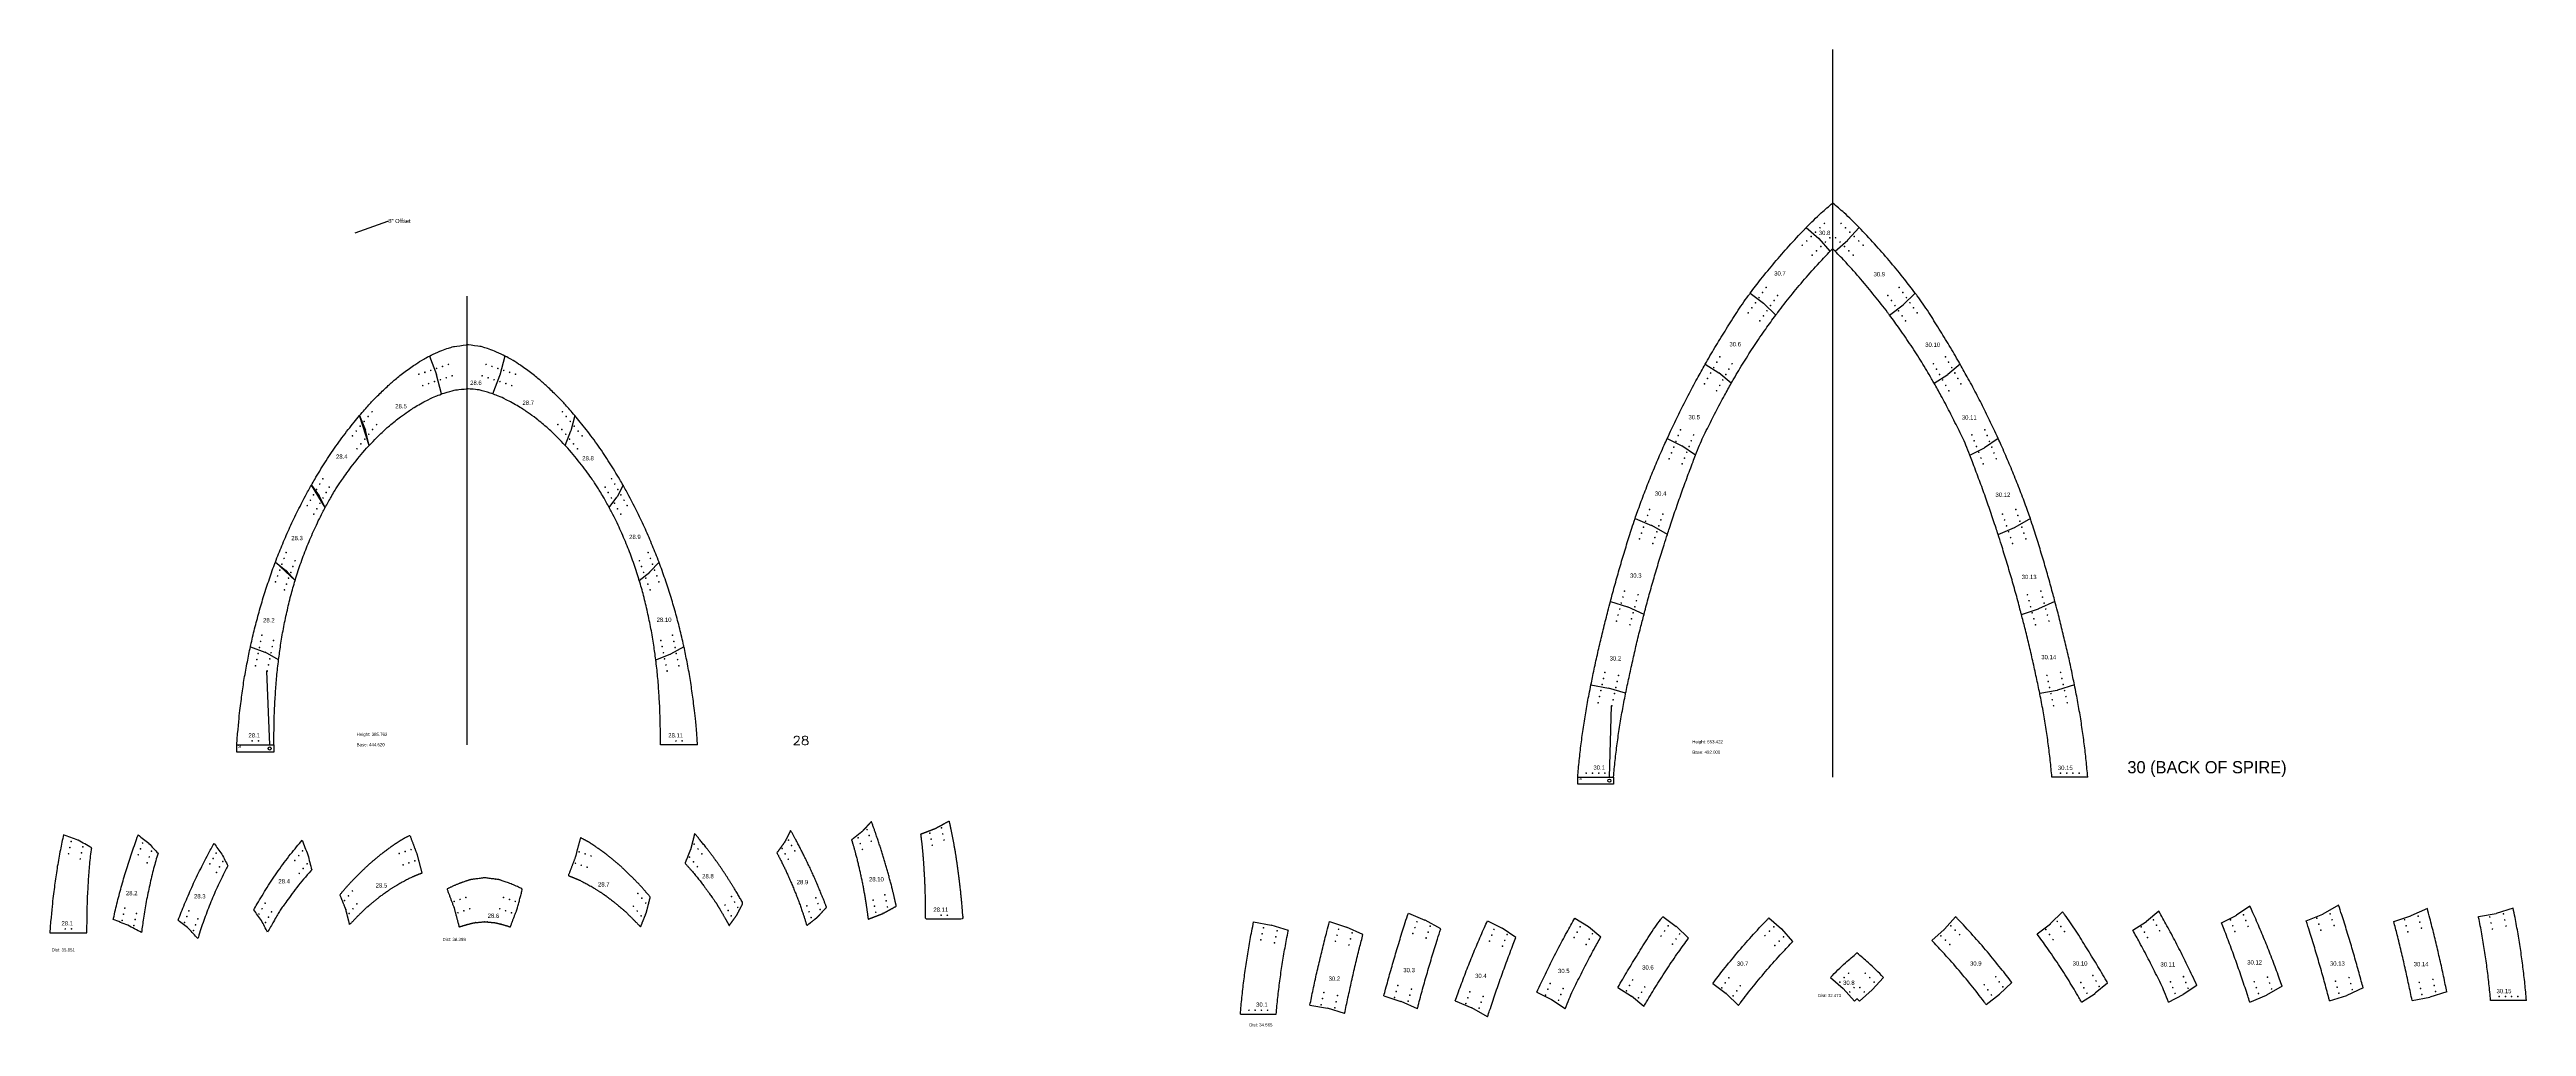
# Model space of a CAD drawing. Header units: inches. Extents: x -1683 to 11264, y -1696 to 4470.
# Drawn here: x 7489 to 9879, y -77 to 865 of the extents above; entities that cross this region are included whole.
import ezdxf
from ezdxf import colors
from ezdxf.entities.mleader import LeaderData, LeaderLine
from ezdxf.math import Vec2, Vec3

# ---------------------------------------------------------------- set-up
doc = ezdxf.new("R2010")
doc.units = ezdxf.units.IN
doc.header["$MEASUREMENT"] = 0
doc.layers.add('Anchoring', color=1, linetype='Continuous')
doc.layers.add('Annotation', color=7, linetype='Continuous', lineweight=9)
doc.layers.add('Drilling', color=3, linetype='Continuous', lineweight=13)
doc.styles.get("Standard").update_dxf_attribs({"font": 'Arial.ttf'})
doc.styles.add('Tw Cen MT', font='')
doc.styles.get('Tw Cen MT').set_extended_font_data('Tw Cen MT')

msp = doc.modelspace()

# ---------------------------------------------------------------- texts
at = {"color": 7, "insert": (9493.608, 163.862), "char_height": 11.8125, "attachment_point": 7, "line_spacing_factor": 0.481418, "style": 'Tw Cen MT'}
msp.add_mtext('30 (BACK OF SPIRE)', dxfattribs=at)
at = {"layer": 'Annotation', "color": 7, "char_height": 7, "attachment_point": 7, "line_spacing_factor": 0.481418, "style": 'Tw Cen MT'}
for s, insert in [('{\\H0.59259x;30.8}', (9195.965, 686.365)), ('{\\H0.59259x;30.7}', (9152.925, 647.328)), ('{\\H0.59259x;30.9}', (9248.734, 646.534)), ('{\\H0.59259x;30.6}', (9109.738, 579.018)), ('{\\H0.59259x;30.10}', (9298.625, 578.544)), ('{\\H0.59259x;28.6}', (7895.027, 541.858)), ('{\\H0.59259x;28.7}', (7945.509, 522.594)), ('{\\H0.59259x;28.5}', (7822.766, 519.294)), ('{\\H0.59259x;30.5}', (9070.206, 508.645)), ('{\\H0.59259x;30.11}', (9333.918, 508.386)), ('{\\H0.59259x;28.4}', (7765.627, 470.632)), ('{\\H0.59259x;28.8}', (8003.147, 469.082)), ('{\\H0.59259x;30.4}', (9037.757, 434.992)), ('{\\H0.59259x;30.12}', (9366.379, 433.883)), ('{\\H0.59259x;28.3}', (7722.464, 392.132)), ('{\\H0.59259x;28.9}', (8048.395, 393.231)), ('{\\H0.59259x;30.3}', (9013.82, 355.934)), ('{\\H0.59259x;30.13}', (9391.688, 354.609)), ('{\\H0.59259x;28.2}', (7695.293, 312.888)), ('{\\H0.59259x;28.10}', (8074.891, 313.34)), ('{\\H0.59259x;30.2}', (8994.187, 276.075)), ('{\\H0.59259x;30.14}', (9410.589, 277.349)), ('{\\H0.59259x;28.1}', (7681.18, 201.942)), ('{\\H0.59259x;28.11}', (8086.101, 201.913)), ('{\\H0.59259x;30.1}', (8978.546, 170.847)), ('{\\H0.59259x;30.15}', (9426.545, 170.587)), ('{\\H0.59259x;28.2}', (7562.96, 49.77)), ('{\\H0.59259x;28.3}', (7628.633, 46.728)), ('{\\H0.59259x;28.4}', (7710.041, 61.217)), ('{\\H0.59259x;28.5}', (7803.797, 57.227)), ('{\\H0.59259x;28.7}', (8018.351, 58.219)), ('{\\H0.59259x;28.8}', (8118.819, 66.124)), ('{\\H0.59259x;28.9}', (8210.032, 60.383)), ('{\\H0.59259x;28.10}', (8279.746, 63.117)), ('{\\H0.59259x;28.1}', (7500.823, 20.688)), ('{\\H0.59259x;28.6}', (7911.923, 27.947)), ('{\\H0.59259x;28.11}', (8341.86, 33.835)), ('{\\H0.59259x;30.3}', (8795.198, -24.429)), ('{\\H0.59259x;30.5}', (8944.415, -25.274)), ('{\\H0.59259x;30.6}', (9025.55, -21.85)), ('{\\H0.59259x;30.7}', (9116.924, -18.249)), ('{\\H0.59259x;30.9}', (9341.807, -18.072)), ('{\\H0.59259x;30.10}', (9440.779, -18.044)), ('{\\H0.59259x;30.11}', (9525.499, -18.914)), ('{\\H0.59259x;30.12}', (9609.226, -16.982)), ('{\\H0.59259x;30.13}', (9688.971, -18.136)), ('{\\H0.59259x;30.14}', (9769.791, -18.687)), ('{\\H0.59259x;30.2}', (8723.101, -32.676)), ('{\\H0.59259x;30.4}', (8864.389, -30.012)), ('{\\H0.59259x;30.8}', (9219.375, -36.645)), ('{\\H0.59259x;30.15}', (9849.752, -44.716)), ('{\\H0.59259x;30.1}', (8653.157, -57.761))]:
    msp.add_mtext(s, dxfattribs=dict(at, insert=insert))
at = {"layer": 'Annotation', "attachment_point": 1}
for s, width, insert, char_height in [('28', 4, (7671.067, 193.973), 2), ('Height: 385.762\\P\\PBase: 444.620', 45.21016, (7785.565, 206.524), 3), ('Height: 553.422 \\P\\PBase: 492.000', 45.21016, (9073.879, 199.366), 3), ('30', 4, (8964.633, 162.955), 2), ('Dist: 38.398', 45.21016, (7868.423, 8.779), 3), ('Dist: 35.851', 45.21016, (7491.339, -1.285), 3), ('Dist: 32.473', 45.21016, (9195.062, -45.353), 3), ('Dist: 34.565', 45.21016, (8646.562, -73.594), 3)]:
    msp.add_mtext_dynamic_manual_height_columns(s, width=width, gutter_width=1, heights=[0], dxfattribs=dict(at, insert=insert, char_height=char_height))

# ---------------------------------------------------------------- linework, layer by layer
for p, q in [((9209.366, 163.811), (9209.366, 865.251)), ((9183.89, 693.72), (9196.091, 683.054)), ((9234.843, 693.72), (9224.046, 681.635)), ((9206.975, 670.882), (9196.178, 682.967)), ((9211.758, 670.882), (9223.958, 681.548)), ((7892.171, 194.838), (7892.171, 627.381)), ((9129.762, 630.381), (9142.71, 620.582)), ((9288.971, 630.381), (9277.323, 619.067)), ((9154.451, 609.188), (9142.803, 620.502)), ((9264.282, 609.188), (9277.23, 618.987)), ((7855.779, 569.742), (7862.573, 551.814)), ((7867.483, 533.172), (7862.605, 551.714)), ((7916.859, 533.172), (7923.646, 551.103)), ((7928.563, 569.742), (7923.678, 551.202)), ((9086.361, 561.802), (9099.464, 553.5)), ((9111.498, 543.508), (9099.568, 553.424)), ((9307.235, 543.508), (9320.339, 551.81)), ((9332.372, 561.802), (9320.443, 551.886)), ((7788.418, 512.386), (7794.017, 498.382)), ((7797.76, 483.635), (7788.418, 512.386)), ((7995.924, 512.386), (7992.223, 497.765)), ((7794.058, 498.256), (7794.017, 498.382)), ((7797.76, 483.635), (7794.058, 498.256)), ((7986.582, 483.635), (7992.182, 497.639)), ((9049.723, 490.221), (9063.826, 483.114)), ((9077.028, 474.221), (9063.935, 483.05)), ((9341.705, 474.221), (9355.807, 481.328)), ((9369.009, 490.221), (9355.916, 481.392)), ((7741.849, 445.23), (7749.297, 434.983)), ((7755.127, 423.561), (7741.849, 445.23)), ((7749.379, 434.849), (7749.297, 434.983)), ((7755.127, 423.561), (7749.379, 434.849)), ((8029.215, 423.561), (8036.663, 433.807)), ((8042.494, 445.23), (8036.745, 433.942)), ((9018.686, 412.962), (9034.657, 406.297)), ((9049.858, 397.786), (9034.761, 406.246)), ((9400.047, 412.962), (9384.949, 404.502)), ((9368.875, 397.786), (9384.846, 404.451)), ((7707.144, 371.11), (7717.316, 363.065)), ((7726.247, 353.452), (7707.144, 371.11)), ((7717.429, 362.961), (7717.316, 363.065)), ((7726.247, 353.452), (7717.429, 362.961)), ((8058.095, 353.452), (8068.267, 361.496)), ((8077.198, 371.11), (8068.38, 361.601)), ((8994.979, 333.179), (9011.469, 327.874)), ((9027.346, 320.664), (9011.576, 327.832)), ((9391.387, 320.664), (9407.876, 325.97)), ((9423.754, 333.179), (9407.984, 326.011)), ((7683.102, 289.514), (7697.051, 284.182)), ((8101.24, 289.514), (8088.127, 282.37)), ((7697.051, 284.182), (7697.172, 284.126)), ((7710.286, 276.982), (7697.172, 284.126)), ((8074.056, 276.982), (8088.005, 282.314)), ((8976.179, 252.781), (8993.091, 249.645)), ((9009.639, 244.543), (8993.204, 249.617)), ((9409.094, 244.543), (9426.006, 247.678)), ((9442.554, 252.781), (9426.119, 247.706)), ((7669.861, 194.838), (7705.712, 194.838)), ((8114.481, 194.838), (8078.63, 194.838)), ((8963.366, 163.811), (8997.931, 163.811)), ((9455.366, 163.811), (9420.801, 163.811)), ((8650.79, 24.173), (8667.703, 21.038)), ((8723.893, 24.427), (8740.383, 19.122)), ((8800.064, 32.6), (8816.035, 25.935)), ((8831.236, 17.424), (8816.139, 25.884)), ((8876.355, 25.217), (8890.458, 18.11)), ((8960.569, 27.883), (8973.673, 19.581)), ((9045.573, 29.513), (9058.521, 19.714)), ((9147.889, 28.143), (9160.09, 17.477)), ((9327.916, 29.114), (9317.12, 17.029)), ((9431.125, 33.793), (9419.477, 22.479)), ((9498.816, 16.208), (9511.92, 24.51)), ((9523.954, 34.502), (9512.024, 24.586)), ((9584.552, 23.355), (9598.654, 30.462)), ((9611.857, 39.356), (9598.763, 30.526)), ((9666.157, 25.041), (9682.128, 31.707)), ((9697.329, 40.218), (9682.232, 31.757)), ((9750.588, 24.629), (9767.078, 29.934)), ((9782.955, 37.144), (9767.186, 29.976)), ((9832.301, 29.239), (9849.213, 32.375)), ((9865.761, 37.477), (9849.326, 32.402)), ((8684.251, 15.935), (8667.816, 21.01)), ((8756.26, 11.913), (8740.49, 19.08)), ((8903.66, 9.217), (8890.567, 18.046)), ((8985.706, 9.59), (8973.777, 19.506)), ((9070.262, 8.32), (9058.614, 19.634)), ((9170.974, 5.306), (9160.178, 17.391)), ((9304.831, 6.276), (9317.032, 16.942)), ((9406.436, 12.6), (9419.384, 22.399)), ((8776.357, -47.183), (8792.847, -52.489)), ((8923.932, -43.698), (8938.034, -50.805)), ((9002.172, -39.066), (9015.276, -47.368)), ((9027.309, -57.359), (9015.38, -47.443)), ((9093.761, -35.196), (9106.709, -44.995)), ((9118.45, -56.389), (9106.802, -45.075)), ((9207.3, -29.291), (9219.5, -39.956)), ((9230.385, -52.128), (9219.588, -40.043)), ((9235.168, -52.128), (9247.368, -41.462)), ((9258.253, -29.291), (9247.456, -41.376)), ((9357.356, -55.418), (9370.304, -45.619)), ((9382.045, -34.225), (9370.397, -45.539)), ((9449.389, -53.079), (9462.492, -44.777)), ((9474.526, -34.786), (9462.596, -44.702)), ((9533.286, -53.079), (9547.389, -45.972)), ((9560.591, -37.079), (9547.498, -45.908)), ((9611.722, -53.079), (9627.693, -46.414)), ((9642.894, -37.903), (9627.797, -46.363)), ((9688.669, -52.08), (9705.159, -46.775)), ((9721.036, -39.565), (9705.267, -46.733)), ((9801.756, -43.255), (9785.32, -48.329)), ((8637.978, -64.796), (8672.543, -64.796)), ((8705.093, -55.971), (8722.005, -59.107)), ((8738.553, -64.209), (8722.118, -59.135)), ((8808.724, -59.698), (8792.954, -52.53)), ((8845.318, -52.041), (8861.289, -58.707)), ((8876.49, -67.218), (8861.393, -58.757)), ((8951.236, -59.698), (8938.143, -50.869)), ((9768.295, -51.493), (9785.208, -48.357)), ((9878.573, -51.493), (9844.008, -51.493))]:
    msp.add_line(p, q)
for centre, start, end in [((9195.432, 682.301), 41.777511, 48.839722), ((9223.3, 682.301), 311.160278, 318.222489), ((9142.106, 619.784), 45.833383, 52.881474), ((9276.627, 619.784), 307.118526, 314.166617), ((7861.638, 551.459), 14.739851, 20.755265), ((7922.711, 551.457), 339.266802, 345.238173), ((9098.929, 552.655), 50.266369, 57.643305), ((9319.803, 552.655), 302.356695, 309.733631), ((7991.253, 498.01), 338.206597, 345.793403), ((9063.376, 482.221), 56.006698, 63.253323), ((9355.357, 482.221), 296.746677, 303.993302), ((8035.854, 434.395), 323.986253, 333.013747), ((9034.272, 405.374), 60.73314, 67.347167), ((9384.461, 405.374), 292.652833, 299.26686), ((8067.647, 362.281), 308.340574, 317.159426), ((9011.162, 326.922), 65.557147, 72.165082), ((9407.57, 326.922), 287.834918, 294.442853), ((8087.648, 283.248), 290.918932, 298.581068), ((8992.909, 248.662), 72.841267, 79.495785), ((9425.824, 248.662), 280.504215, 287.158733), ((8815.65, 25.012), 60.73314, 67.347167), ((9511.385, 25.355), 302.356695, 309.733631), ((9598.204, 31.355), 296.746677, 303.993302), ((9681.743, 32.63), 292.652833, 299.26686), ((9766.772, 30.886), 287.834918, 294.442853), ((9849.031, 33.358), 280.504215, 287.158733), ((8667.521, 20.054), 72.841267, 79.495785), ((8740.077, 18.17), 65.557147, 72.165082), ((8890.008, 17.217), 56.006698, 63.253323), ((8973.138, 18.737), 50.266369, 57.643305), ((9057.918, 18.917), 45.833383, 52.881474), ((9159.432, 16.724), 41.777511, 48.839722), ((9316.374, 17.695), 311.160278, 318.222489), ((9418.78, 23.196), 307.118526, 314.166617), ((9014.741, -48.212), 50.266369, 57.643305), ((9106.106, -45.792), 45.833383, 52.881474), ((9218.842, -40.709), 41.777511, 48.839722), ((9246.71, -40.709), 311.160278, 318.222489), ((9369.7, -44.822), 307.118526, 314.166617), ((9461.957, -43.933), 302.356695, 309.733631), ((9546.939, -45.079), 296.746677, 303.993302), ((9627.308, -45.491), 292.652833, 299.26686), ((9704.853, -45.823), 287.834918, 294.442853), ((8721.823, -60.09), 72.841267, 79.495785), ((8792.541, -53.441), 65.557147, 72.165082), ((8860.904, -59.63), 60.73314, 67.347167), ((8937.584, -51.698), 56.006698, 63.253323), ((9785.025, -47.374), 280.504215, 287.158733)]:
    msp.add_arc(centre, 1, start, end)
for points, knots in [([(9183.89, 693.72), (9188.585, 698.558), (9196.805, 706.705), (9205.669, 714.134), (9209.366, 717.233)], [584.0567984, 584.0567984, 584.0567984, 584.0567984, 604.27304812, 618.74181124, 618.74181124, 618.74181124, 618.74181124]), ([(9234.843, 693.72), (9230.147, 698.558), (9221.928, 706.705), (9213.064, 714.134), (9209.366, 717.233)], [584.0567984, 584.0567984, 584.0567984, 584.0567984, 604.27304812, 618.74181124, 618.74181124, 618.74181124, 618.74181124]), ([(9129.762, 630.381), (9133.147, 634.915), (9140.852, 644.819), (9153.255, 660.026), (9167.223, 676.043), (9177.598, 687.206), (9183.274, 693.085), (9183.89, 693.72)], [500.69094883, 500.69094883, 500.69094883, 500.69094883, 517.66482708, 538.33216574, 559.55505052, 581.40430384, 584.0567984, 584.0567984, 584.0567984, 584.0567984]), ([(9288.971, 630.381), (9285.586, 634.915), (9277.88, 644.819), (9265.478, 660.026), (9251.509, 676.043), (9241.134, 687.206), (9235.459, 693.085), (9234.843, 693.72)], [500.69094883, 500.69094883, 500.69094883, 500.69094883, 517.66482708, 538.33216574, 559.55505052, 581.40430384, 584.0567984, 584.0567984, 584.0567984, 584.0567984]), ([(9154.451, 609.188), (9155.104, 610.064), (9159.819, 616.348), (9168.919, 628.021), (9182.275, 644.035), (9195.008, 658.372), (9203.454, 667.215), (9206.975, 670.882)], [477.23373412, 477.23373412, 477.23373412, 477.23373412, 480.51282318, 500.80203894, 521.62849149, 543.06172583, 558.31145368, 558.31145368, 558.31145368, 558.31145368]), ([(9264.282, 609.188), (9263.628, 610.064), (9258.913, 616.348), (9249.814, 628.021), (9236.457, 644.035), (9223.724, 658.372), (9215.279, 667.215), (9211.758, 670.882)], [477.23373412, 477.23373412, 477.23373412, 477.23373412, 480.51282318, 500.80203894, 521.62849149, 543.06172583, 558.31145368, 558.31145368, 558.31145368, 558.31145368]), ([(9086.361, 561.802), (9086.742, 562.472), (9090.188, 568.512), (9096.856, 579.924), (9106.772, 595.822), (9116.695, 612.083), (9124.624, 623.453), (9129.124, 629.527), (9129.762, 630.381)], [419.49183141, 419.49183141, 419.49183141, 419.49183141, 421.80471774, 440.35447228, 459.13634959, 478.01558154, 497.49310601, 500.69094883, 500.69094883, 500.69094883, 500.69094883]), ([(9332.372, 561.802), (9331.991, 562.472), (9328.544, 568.512), (9321.877, 579.924), (9311.96, 595.822), (9302.037, 612.083), (9294.109, 623.453), (9289.609, 629.527), (9288.971, 630.381)], [419.49183141, 419.49183141, 419.49183141, 419.49183141, 421.80471774, 440.35447228, 459.13634959, 478.01558154, 497.49310601, 500.69094883, 500.69094883, 500.69094883, 500.69094883]), ([(9111.498, 543.508), (9112.315, 544.946), (9116.229, 551.774), (9123.535, 563.957), (9133.786, 579.971), (9144.119, 595.083), (9151.155, 604.771), (9154.451, 609.188)], [398.70864867, 398.70864867, 398.70864867, 398.70864867, 403.66818086, 422.32052792, 441.31908845, 460.70197751, 477.23373412, 477.23373412, 477.23373412, 477.23373412]), ([(9307.235, 543.508), (9306.418, 544.946), (9302.504, 551.774), (9295.198, 563.957), (9284.947, 579.971), (9274.613, 595.083), (9267.578, 604.771), (9264.282, 609.188)], [398.70864867, 398.70864867, 398.70864867, 398.70864867, 403.66818086, 422.32052792, 441.31908845, 460.70197751, 477.23373412, 477.23373412, 477.23373412, 477.23373412]), ([(9049.723, 490.221), (9051.187, 493.426), (9055.163, 501.996), (9061.874, 515.889), (9070.001, 531.894), (9078.17, 547.22), (9083.72, 557.16), (9086.361, 561.802)], [339.05410707, 339.05410707, 339.05410707, 339.05410707, 349.62542098, 367.39457026, 385.33892623, 403.47110769, 419.49183141, 419.49183141, 419.49183141, 419.49183141]), ([(9369.009, 490.221), (9367.545, 493.426), (9363.57, 501.996), (9356.859, 515.889), (9348.732, 531.894), (9340.563, 547.22), (9335.013, 557.16), (9332.372, 561.802)], [339.05410707, 339.05410707, 339.05410707, 339.05410707, 349.62542098, 367.39457026, 385.33892623, 403.47110769, 419.49183141, 419.49183141, 419.49183141, 419.49183141]), ([(7797.76, 483.635), (7802.486, 488.696), (7812.736, 498.838), (7812.736, 498.838), (7826.659, 510.487), (7832.992, 514.838), (7841.599, 520.75), (7855.949, 528.587), (7860.783, 530.553), (7864.813, 532.192), (7867.483, 533.172)], [18.04879342, 18.04879342, 18.04879342, 18.04879342, 18.99893945, 19.99893945, 20.99893945, 21.99893945, 22.99893945, 23.99893945, 24.99893945, 25.62000523, 25.62000523, 25.62000523, 25.62000523]), ([(7867.483, 533.172), (7867.666, 533.239), (7871.911, 534.711), (7881.572, 537.228), (7881.572, 537.228), (7892.171, 538.241), (7891.862, 538.255), (7891.965, 538.255), (7892.068, 538.255), (7892.171, 538.255)], [25.62000523, 25.62000523, 25.62000523, 25.62000523, 25.99893945, 26.99893945, 27.99893945, 28.99893945, 28.99893945, 28.99893945, 29.99893945, 29.99893945, 29.99893945, 29.99893945]), ([(7916.859, 533.172), (7916.676, 533.239), (7912.431, 534.711), (7902.77, 537.228), (7902.77, 537.228), (7892.171, 538.241), (7892.48, 538.255), (7892.377, 538.255), (7892.274, 538.255), (7892.171, 538.255)], [25.62000523, 25.62000523, 25.62000523, 25.62000523, 25.99893945, 26.99893945, 27.99893945, 28.99893945, 28.99893945, 28.99893945, 29.99893945, 29.99893945, 29.99893945, 29.99893945]), ([(7986.582, 483.635), (7981.856, 488.696), (7971.606, 498.838), (7971.606, 498.838), (7957.683, 510.487), (7951.35, 514.838), (7942.743, 520.75), (7928.393, 528.587), (7923.559, 530.553), (7919.529, 532.192), (7916.859, 533.172)], [18.04879342, 18.04879342, 18.04879342, 18.04879342, 18.99893945, 19.99893945, 20.99893945, 21.99893945, 22.99893945, 23.99893945, 24.99893945, 25.62000523, 25.62000523, 25.62000523, 25.62000523]), ([(9077.028, 474.221), (9078.253, 477.44), (9081.666, 486.139), (9088.452, 499.888), (9096.467, 515.901), (9104.2, 530.448), (9109.294, 539.63), (9111.498, 543.508)], [321.26093679, 321.26093679, 321.26093679, 321.26093679, 331.59317621, 349.2911042, 367.21183152, 385.32552096, 398.70864867, 398.70864867, 398.70864867, 398.70864867]), ([(9341.705, 474.221), (9340.479, 477.44), (9337.067, 486.139), (9330.281, 499.888), (9322.265, 515.901), (9314.532, 530.448), (9309.439, 539.63), (9307.235, 543.508)], [321.26093679, 321.26093679, 321.26093679, 321.26093679, 331.59317621, 349.2911042, 367.21183152, 385.32552096, 398.70864867, 398.70864867, 398.70864867, 398.70864867]), ([(7755.127, 423.561), (7757.14, 427.242), (7762.004, 435.764), (7766.929, 444.199), (7771.589, 450.838), (7783.115, 466.838), (7792.305, 477.77), (7797.512, 483.369), (7797.76, 483.635)], [13.29596554, 13.29596554, 13.29596554, 13.29596554, 13.99893945, 14.99893945, 15.99893945, 16.99893945, 17.99893945, 18.04879342, 18.04879342, 18.04879342, 18.04879342]), ([(8029.215, 423.561), (8027.202, 427.242), (8022.339, 435.764), (8017.413, 444.199), (8012.753, 450.838), (8001.227, 466.838), (7992.037, 477.77), (7986.83, 483.369), (7986.582, 483.635)], [13.29596554, 13.29596554, 13.29596554, 13.29596554, 13.99893945, 14.99893945, 15.99893945, 16.99893945, 17.99893945, 18.04879342, 18.04879342, 18.04879342, 18.04879342]), ([(9018.686, 412.962), (9019.474, 415.25), (9022.157, 422.897), (9026.96, 435.867), (9033.21, 451.873), (9039.821, 467.876), (9045.387, 480.65), (9048.749, 488.088), (9049.723, 490.221)], [255.76532968, 255.76532968, 255.76532968, 255.76532968, 263.02219342, 280.07714609, 297.25556075, 314.5665379, 332.01973295, 339.05410707, 339.05410707, 339.05410707, 339.05410707]), ([(9400.047, 412.962), (9399.259, 415.25), (9396.576, 422.897), (9391.773, 435.867), (9385.523, 451.873), (9378.912, 467.876), (9373.346, 480.65), (9369.983, 488.088), (9369.009, 490.221)], [255.76532968, 255.76532968, 255.76532968, 255.76532968, 263.02219342, 280.07714609, 297.25556075, 314.5665379, 332.01973295, 339.05410707, 339.05410707, 339.05410707, 339.05410707]), ([(9049.858, 397.786), (9050.509, 399.796), (9052.911, 407.152), (9057.17, 419.844), (9062.763, 435.843), (9068.548, 451.854), (9073.426, 464.605), (9076.216, 472.087), (9077.028, 474.221)], [240.13399543, 240.13399543, 240.13399543, 240.13399543, 246.47190014, 263.34927755, 280.29663895, 297.31737947, 314.41501211, 321.26093679, 321.26093679, 321.26093679, 321.26093679]), ([(9368.875, 397.786), (9368.223, 399.796), (9365.822, 407.152), (9361.563, 419.844), (9355.97, 435.843), (9350.185, 451.854), (9345.306, 464.605), (9342.517, 472.087), (9341.705, 474.221)], [240.13399543, 240.13399543, 240.13399543, 240.13399543, 246.47190014, 263.34927755, 280.29663895, 297.31737947, 314.41501211, 321.26093679, 321.26093679, 321.26093679, 321.26093679]), ([(7726.247, 353.452), (7726.388, 353.914), (7728.159, 359.709), (7731.702, 370.838), (7737.834, 386.838), (7744.692, 402.838), (7750.558, 415.088), (7754.277, 422.006), (7755.127, 423.561)], [8.91231557, 8.91231557, 8.91231557, 8.91231557, 8.99893945, 9.99893945, 10.99893945, 11.99893945, 12.99893945, 13.29596554, 13.29596554, 13.29596554, 13.29596554]), ([(8058.095, 353.452), (8057.955, 353.914), (8056.183, 359.709), (8052.64, 370.838), (8046.508, 386.838), (8039.65, 402.838), (8033.784, 415.088), (8030.066, 422.006), (8029.215, 423.561)], [8.91231557, 8.91231557, 8.91231557, 8.91231557, 8.99893945, 9.99893945, 10.99893945, 11.99893945, 12.99893945, 13.29596554, 13.29596554, 13.29596554, 13.29596554]), ([(8994.979, 333.179), (8995.564, 335.391), (8997.581, 342.947), (9001.139, 355.837), (9005.749, 371.839), (9010.583, 387.835), (9014.834, 401.57), (9017.638, 409.92), (9018.686, 412.962)], [172.51998965, 172.51998965, 172.51998965, 172.51998965, 179.38412964, 195.98186664, 212.63398548, 229.34329281, 246.11267502, 255.76532968, 255.76532968, 255.76532968, 255.76532968]), ([(9423.754, 333.179), (9423.169, 335.391), (9421.152, 342.947), (9417.594, 355.837), (9412.984, 371.839), (9408.15, 387.835), (9403.899, 401.57), (9401.094, 409.92), (9400.047, 412.962)], [172.51998965, 172.51998965, 172.51998965, 172.51998965, 179.38412964, 195.98186664, 212.63398548, 229.34329281, 246.11267502, 255.76532968, 255.76532968, 255.76532968, 255.76532968]), ([(9027.346, 320.664), (9027.623, 321.713), (9029.309, 328.1), (9032.404, 339.847), (9036.963, 355.837), (9041.693, 371.84), (9046.018, 385.823), (9048.782, 394.465), (9049.858, 397.786)], [159.78248164, 159.78248164, 159.78248164, 159.78248164, 163.03668736, 179.59802858, 196.22732761, 212.91405962, 229.66122162, 240.13399543, 240.13399543, 240.13399543, 240.13399543]), ([(9391.387, 320.664), (9391.11, 321.713), (9389.423, 328.1), (9386.329, 339.847), (9381.77, 355.837), (9377.039, 371.84), (9372.715, 385.823), (9369.95, 394.465), (9368.875, 397.786)], [159.78248164, 159.78248164, 159.78248164, 159.78248164, 163.03668736, 179.59802858, 196.22732761, 212.91405962, 229.66122162, 240.13399543, 240.13399543, 240.13399543, 240.13399543]), ([(7710.286, 276.982), (7710.877, 281.601), (7712.25, 291.552), (7714.767, 306.838), (7718.178, 322.838), (7721.779, 338.376), (7724.763, 348.58), (7726.247, 353.452)], [4.13296099, 4.13296099, 4.13296099, 4.13296099, 4.99893945, 5.99893945, 6.99893945, 7.99893945, 8.91231557, 8.91231557, 8.91231557, 8.91231557]), ([(8074.056, 276.982), (8073.465, 281.601), (8072.092, 291.552), (8069.575, 306.838), (8066.165, 322.838), (8062.563, 338.376), (8059.579, 348.58), (8058.095, 353.452)], [4.13296099, 4.13296099, 4.13296099, 4.13296099, 4.99893945, 5.99893945, 6.99893945, 7.99893945, 8.91231557, 8.91231557, 8.91231557, 8.91231557]), ([(8976.179, 252.781), (8976.657, 255.124), (8978.24, 262.804), (8980.871, 275.859), (8984.704, 291.816), (8988.476, 307.836), (8991.951, 321.615), (8994.154, 330.059), (8994.979, 333.179)], [89.94025769, 89.94025769, 89.94025769, 89.94025769, 97.11629757, 113.46199703, 129.8902325, 146.34094249, 162.8380424, 172.51998965, 172.51998965, 172.51998965, 172.51998965]), ([(9009.639, 244.543), (9010.678, 249.64), (9012.918, 260.067), (9016.382, 275.826), (9020.039, 291.839), (9023.698, 306.79), (9026.217, 316.383), (9027.346, 320.664)], [81.61850303, 81.61850303, 81.61850303, 81.61850303, 97.22587684, 113.60990289, 130.02641918, 146.50059386, 159.78248164, 159.78248164, 159.78248164, 159.78248164]), ([(9409.094, 244.543), (9408.055, 249.64), (9405.815, 260.067), (9402.35, 275.826), (9398.693, 291.839), (9395.035, 306.79), (9392.516, 316.383), (9391.387, 320.664)], [81.61850303, 81.61850303, 81.61850303, 81.61850303, 97.22587684, 113.60990289, 130.02641918, 146.50059386, 159.78248164, 159.78248164, 159.78248164, 159.78248164]), ([(9442.554, 252.781), (9442.075, 255.124), (9440.493, 262.804), (9437.861, 275.859), (9434.029, 291.816), (9430.257, 307.836), (9426.782, 321.615), (9424.579, 330.059), (9423.754, 333.179)], [89.94025769, 89.94025769, 89.94025769, 89.94025769, 97.11629757, 113.46199703, 129.8902325, 146.34094249, 162.8380424, 172.51998965, 172.51998965, 172.51998965, 172.51998965]), ([(7705.712, 194.838), (7705.814, 210.855), (7706.111, 226.843), (7707.121, 242.838), (7708.131, 258.838), (7709.429, 270.219), (7710.194, 276.267), (7710.286, 276.982)], [0, 0, 0, 0, 0.99893945, 1.99893945, 2.99893945, 3.99893945, 4.13296099, 4.13296099, 4.13296099, 4.13296099]), ([(8078.63, 194.838), (8078.528, 210.855), (8078.231, 226.843), (8077.221, 242.838), (8076.211, 258.838), (8074.913, 270.219), (8074.148, 276.267), (8074.056, 276.982)], [0, 0, 0, 0, 0.99893945, 1.99893945, 2.99893945, 3.99893945, 4.13296099, 4.13296099, 4.13296099, 4.13296099]), ([(8963.366, 163.811), (8963.844, 169.147), (8964.801, 179.83), (8966.673, 195.832), (8968.868, 211.837), (8971.426, 227.84), (8973.893, 241.491), (8975.569, 249.793), (8976.179, 252.781)], [0, 0, 0, 0, 16.0707012, 32.17750999, 48.3281132, 64.53038403, 80.79241898, 89.94025769, 89.94025769, 89.94025769, 89.94025769]), ([(8997.931, 163.811), (8998.433, 169.147), (8999.436, 179.832), (9001.399, 195.834), (9003.702, 211.839), (9006.382, 227.843), (9008.459, 238.734), (9009.589, 244.299), (9009.639, 244.543)], [0, 0, 0, 0, 16.07770091, 32.19512346, 48.36075966, 64.58332782, 80.87180208, 81.61850303, 81.61850303, 81.61850303, 81.61850303]), ([(9420.801, 163.811), (9420.3, 169.147), (9419.297, 179.832), (9417.334, 195.834), (9415.031, 211.839), (9412.35, 227.843), (9410.274, 238.734), (9409.143, 244.299), (9409.094, 244.543)], [0, 0, 0, 0, 16.07770091, 32.19512346, 48.36075966, 64.58332782, 80.87180208, 81.61850303, 81.61850303, 81.61850303, 81.61850303]), ([(9455.366, 163.811), (9454.888, 169.147), (9453.932, 179.83), (9452.06, 195.832), (9449.865, 211.837), (9447.307, 227.84), (9444.84, 241.491), (9443.164, 249.793), (9442.554, 252.781)], [0, 0, 0, 0, 16.0707012, 32.17750999, 48.3281132, 64.53038403, 80.79241898, 89.94025769, 89.94025769, 89.94025769, 89.94025769]), ([(7564.84, 21.009), (7569.211, 18.627), (7573.582, 16.246), (7577.953, 13.865), (7578.544, 18.483), (7579.918, 28.435), (7582.435, 43.72), (7585.845, 59.72), (7589.446, 75.258), (7592.43, 85.463), (7593.914, 90.334), (7590.975, 93.504), (7588.036, 96.674), (7585.096, 99.843), (7585.059, 99.878), (7585.021, 99.913), (7584.983, 99.948), (7581.593, 102.629), (7578.202, 105.311), (7574.812, 107.992), (7574.777, 107.902), (7572.726, 102.478), (7569.005, 91.72), (7563.588, 75.72), (7559.029, 59.72), (7554.71, 43.72), (7552.116, 32.612), (7550.864, 26.838), (7550.769, 26.397), (7555.419, 24.619), (7560.069, 22.842), (7564.718, 21.065), (7564.759, 21.046), (7564.799, 21.027), (7564.84, 21.009)], [0, 0, 0, 0, 1, 1, 1, 1.86597846, 2.86597846, 3.86597846, 4.86597846, 5.77935458, 5.77935458, 5.77935458, 6.77935458, 6.77935458, 6.77935458, 7.77935458, 7.77935458, 7.77935458, 8.77935458, 8.77935458, 8.77935458, 8.79635596, 9.79635596, 10.79635596, 11.79635596, 12.79635596, 13.79635596, 13.87908948, 13.87908948, 13.87908948, 14.87908948, 14.87908948, 14.87908948, 15.87908948, 15.87908948, 15.87908948, 15.87908948]), ([(7623.485, 17.662), (7623.523, 17.627), (7623.56, 17.592), (7623.598, 17.557), (7626.537, 14.388), (7629.476, 11.218), (7632.416, 8.048), (7632.556, 8.51), (7634.328, 14.306), (7637.871, 25.434), (7644.003, 41.434), (7650.861, 57.434), (7656.727, 69.685), (7660.445, 76.603), (7661.296, 78.158), (7659.38, 81.92), (7657.464, 85.683), (7655.548, 89.446), (7655.52, 89.49), (7655.493, 89.535), (7655.466, 89.58), (7652.983, 92.995), (7650.5, 96.411), (7648.017, 99.826), (7646.042, 96.362), (7641.176, 87.565), (7634.027, 73.434), (7626.288, 57.434), (7619.629, 41.525), (7615.299, 30.949), (7613.313, 25.706), (7616.704, 23.025), (7620.094, 20.343), (7623.485, 17.662)], [0, 0, 0, 0, 1, 1, 1, 2, 2, 2, 2.08662388, 3.08662388, 4.08662388, 5.08662388, 6.08662388, 6.38364997, 6.38364997, 6.38364997, 7.38364997, 7.38364997, 7.38364997, 8.38364997, 8.38364997, 8.38364997, 9.38364997, 9.38364997, 9.38364997, 10.0331504, 11.0331504, 12.0331504, 13.0331504, 14.01614902, 14.01614902, 14.01614902, 15.01614902, 15.01614902, 15.01614902, 15.01614902]), ([(7693.711, 25.568), (7693.738, 25.524), (7693.765, 25.479), (7693.793, 25.434), (7695.709, 21.672), (7697.625, 17.909), (7699.541, 14.146), (7701.554, 17.827), (7706.418, 26.35), (7711.343, 34.784), (7716.003, 41.423), (7727.529, 57.423), (7736.719, 68.355), (7741.926, 73.955), (7742.174, 74.22), (7740.94, 79.094), (7739.706, 83.967), (7738.472, 88.841), (7738.459, 88.883), (7738.445, 88.925), (7738.431, 88.967), (7736.565, 93.635), (7734.698, 98.303), (7732.832, 102.971), (7729.52, 99), (7721.225, 88.878), (7709.657, 73.423), (7699.198, 57.423), (7691.503, 44.887), (7687.329, 37.684), (7686.262, 35.815), (7688.745, 32.399), (7691.228, 28.984), (7693.711, 25.568)], [0, 0, 0, 0, 1, 1, 1, 2, 2, 2, 2.70297391, 3.70297391, 4.70297391, 5.70297391, 6.70297391, 6.75282788, 6.75282788, 6.75282788, 7.75282788, 7.75282788, 7.75282788, 8.75282788, 8.75282788, 8.75282788, 9.75282788, 9.75282788, 9.75282788, 10.65070054, 11.65070054, 12.65070054, 13.65070054, 14.00120012, 14.00120012, 14.00120012, 15.00120012, 15.00120012, 15.00120012, 15.00120012]), ([(8637.978, -64.796), (8638.456, -59.461), (8639.413, -48.777), (8641.285, -32.775), (8643.479, -16.771), (8646.037, -0.768), (8648.505, 12.883), (8650.18, 21.186), (8650.79, 24.173)], [0, 0, 0, 0, 16.0707012, 32.17750999, 48.3281132, 64.53038403, 80.79241898, 89.94025769, 89.94025769, 89.94025769, 89.94025769]), ([(8705.093, -55.971), (8705.571, -53.627), (8707.154, -45.948), (8709.786, -32.892), (8713.618, -16.936), (8717.39, -0.916), (8720.865, 12.863), (8723.068, 21.307), (8723.893, 24.427)], [89.94025769, 89.94025769, 89.94025769, 89.94025769, 97.11629757, 113.46199703, 129.8902325, 146.34094249, 162.8380424, 172.51998965, 172.51998965, 172.51998965, 172.51998965]), ([(8776.357, -47.183), (8776.942, -44.971), (8778.959, -37.415), (8782.517, -24.526), (8787.127, -8.523), (8791.961, 7.473), (8796.212, 21.208), (8799.016, 29.558), (8800.064, 32.6)], [172.51998965, 172.51998965, 172.51998965, 172.51998965, 179.38412964, 195.98186664, 212.63398548, 229.34329281, 246.11267502, 255.76532968, 255.76532968, 255.76532968, 255.76532968]), ([(8845.318, -52.041), (8846.106, -49.754), (8848.789, -42.107), (8853.592, -29.137), (8859.842, -13.131), (8866.453, 2.873), (8872.019, 15.646), (8875.381, 23.084), (8876.355, 25.217)], [255.76532968, 255.76532968, 255.76532968, 255.76532968, 263.02219342, 280.07714609, 297.25556075, 314.5665379, 332.01973295, 339.05410707, 339.05410707, 339.05410707, 339.05410707]), ([(8923.932, -43.698), (8925.396, -40.492), (8929.371, -31.922), (8936.082, -18.029), (8944.209, -2.025), (8952.378, 13.301), (8957.928, 23.242), (8960.569, 27.883)], [339.05410707, 339.05410707, 339.05410707, 339.05410707, 349.62542098, 367.39457026, 385.33892623, 403.47110769, 419.49183141, 419.49183141, 419.49183141, 419.49183141]), ([(9002.172, -39.066), (9002.554, -38.396), (9006, -32.355), (9012.668, -20.944), (9022.584, -5.046), (9032.507, 11.216), (9040.435, 22.585), (9044.935, 28.659), (9045.573, 29.513)], [419.49183141, 419.49183141, 419.49183141, 419.49183141, 421.80471774, 440.35447228, 459.13634959, 478.01558154, 497.49310601, 500.69094883, 500.69094883, 500.69094883, 500.69094883]), ([(9093.761, -35.196), (9097.146, -30.662), (9104.852, -20.757), (9117.254, -5.55), (9131.223, 10.466), (9141.598, 21.63), (9147.273, 27.508), (9147.889, 28.143)], [500.69094883, 500.69094883, 500.69094883, 500.69094883, 517.66482708, 538.33216574, 559.55505052, 581.40430384, 584.0567984, 584.0567984, 584.0567984, 584.0567984]), ([(9382.045, -34.225), (9378.659, -29.691), (9370.954, -19.786), (9358.551, -4.58), (9344.583, 11.437), (9334.208, 22.6), (9328.532, 28.479), (9327.916, 29.114)], [500.69094883, 500.69094883, 500.69094883, 500.69094883, 517.66482708, 538.33216574, 559.55505052, 581.40430384, 584.0567984, 584.0567984, 584.0567984, 584.0567984]), ([(9474.526, -34.786), (9474.144, -34.116), (9470.698, -28.075), (9464.03, -16.664), (9454.114, -0.766), (9444.191, 15.495), (9436.263, 26.865), (9431.763, 32.939), (9431.125, 33.793)], [419.49183141, 419.49183141, 419.49183141, 419.49183141, 421.80471774, 440.35447228, 459.13634959, 478.01558154, 497.49310601, 500.69094883, 500.69094883, 500.69094883, 500.69094883]), ([(9560.591, -37.079), (9559.127, -33.874), (9555.152, -25.304), (9548.44, -11.411), (9540.313, 4.594), (9532.144, 19.92), (9526.595, 29.86), (9523.954, 34.502)], [339.05410707, 339.05410707, 339.05410707, 339.05410707, 349.62542098, 367.39457026, 385.33892623, 403.47110769, 419.49183141, 419.49183141, 419.49183141, 419.49183141]), ([(9642.894, -37.903), (9642.106, -35.616), (9639.423, -27.968), (9634.62, -14.998), (9628.37, 1.008), (9621.759, 17.011), (9616.193, 29.785), (9612.831, 37.223), (9611.857, 39.356)], [255.76532968, 255.76532968, 255.76532968, 255.76532968, 263.02219342, 280.07714609, 297.25556075, 314.5665379, 332.01973295, 339.05410707, 339.05410707, 339.05410707, 339.05410707]), ([(9688.669, -52.08), (9688.393, -51.031), (9686.706, -44.645), (9683.611, -32.897), (9679.053, -16.908), (9674.322, -0.904), (9669.997, 13.078), (9667.233, 21.72), (9666.157, 25.041)], [159.78248164, 159.78248164, 159.78248164, 159.78248164, 163.03668736, 179.59802858, 196.22732761, 212.91405962, 229.66122162, 240.13399543, 240.13399543, 240.13399543, 240.13399543]), ([(9721.036, -39.565), (9720.452, -37.353), (9718.434, -29.797), (9714.876, -16.908), (9710.266, -0.905), (9705.433, 15.091), (9701.181, 28.826), (9698.377, 37.176), (9697.329, 40.218)], [172.51998965, 172.51998965, 172.51998965, 172.51998965, 179.38412964, 195.98186664, 212.63398548, 229.34329281, 246.11267502, 255.76532968, 255.76532968, 255.76532968, 255.76532968]), ([(9768.295, -51.493), (9767.257, -46.395), (9765.017, -35.969), (9761.552, -20.209), (9757.895, -4.196), (9754.237, 10.754), (9751.718, 20.348), (9750.588, 24.629)], [81.61850303, 81.61850303, 81.61850303, 81.61850303, 97.22587684, 113.60990289, 130.02641918, 146.50059386, 159.78248164, 159.78248164, 159.78248164, 159.78248164]), ([(9801.756, -43.255), (9801.277, -40.911), (9799.695, -33.232), (9797.063, -20.176), (9793.23, -4.22), (9789.458, 11.8), (9785.984, 25.58), (9783.781, 34.023), (9782.955, 37.144)], [89.94025769, 89.94025769, 89.94025769, 89.94025769, 97.11629757, 113.46199703, 129.8902325, 146.34094249, 162.8380424, 172.51998965, 172.51998965, 172.51998965, 172.51998965]), ([(9844.008, -51.493), (9843.507, -46.157), (9842.504, -35.472), (9840.541, -19.469), (9838.238, -3.465), (9835.557, 12.539), (9833.481, 23.43), (9832.35, 28.995), (9832.301, 29.239)], [0, 0, 0, 0, 16.07770091, 32.19512346, 48.36075966, 64.58332782, 80.87180208, 81.61850303, 81.61850303, 81.61850303, 81.61850303]), ([(9878.573, -51.493), (9878.095, -46.157), (9877.139, -35.474), (9875.267, -19.472), (9873.072, -3.467), (9870.514, 12.536), (9868.046, 26.187), (9866.371, 34.489), (9865.761, 37.477)], [0, 0, 0, 0, 16.0707012, 32.17750999, 48.3281132, 64.53038403, 80.79241898, 89.94025769, 89.94025769, 89.94025769, 89.94025769]), ([(8672.543, -64.796), (8673.044, -59.46), (8674.047, -48.775), (8676.01, -32.773), (8678.314, -16.768), (8680.994, -0.764), (8683.07, 10.127), (8684.201, 15.691), (8684.251, 15.935)], [0, 0, 0, 0, 16.07770091, 32.19512346, 48.36075966, 64.58332782, 80.87180208, 81.61850303, 81.61850303, 81.61850303, 81.61850303]), ([(8738.553, -64.209), (8739.592, -59.111), (8741.832, -48.685), (8745.296, -32.926), (8748.953, -16.913), (8752.612, -1.962), (8755.131, 7.632), (8756.26, 11.913)], [81.61850303, 81.61850303, 81.61850303, 81.61850303, 97.22587684, 113.60990289, 130.02641918, 146.50059386, 159.78248164, 159.78248164, 159.78248164, 159.78248164]), ([(8808.724, -59.698), (8809.001, -58.649), (8810.687, -52.263), (8813.782, -40.515), (8818.341, -24.525), (8823.072, -8.522), (8827.396, 5.46), (8830.16, 14.102), (8831.236, 17.424)], [159.78248164, 159.78248164, 159.78248164, 159.78248164, 163.03668736, 179.59802858, 196.22732761, 212.91405962, 229.66122162, 240.13399543, 240.13399543, 240.13399543, 240.13399543]), ([(8876.49, -67.218), (8877.141, -65.208), (8879.543, -57.852), (8883.802, -45.159), (8889.395, -29.16), (8895.18, -13.149), (8900.058, -0.399), (8902.848, 7.083), (8903.66, 9.217)], [240.13399543, 240.13399543, 240.13399543, 240.13399543, 246.47190014, 263.34927755, 280.29663895, 297.31737947, 314.41501211, 321.26093679, 321.26093679, 321.26093679, 321.26093679]), ([(8951.236, -59.698), (8952.462, -56.478), (8955.874, -47.78), (8962.66, -34.03), (8970.676, -18.018), (8978.409, -3.47), (8983.502, 5.711), (8985.706, 9.59)], [321.26093679, 321.26093679, 321.26093679, 321.26093679, 331.59317621, 349.2911042, 367.21183152, 385.32552096, 398.70864867, 398.70864867, 398.70864867, 398.70864867]), ([(9027.309, -57.359), (9028.126, -55.922), (9032.04, -49.093), (9039.346, -36.91), (9049.597, -20.896), (9059.931, -5.784), (9066.966, 3.904), (9070.262, 8.32)], [398.70864867, 398.70864867, 398.70864867, 398.70864867, 403.66818086, 422.32052792, 441.31908845, 460.70197751, 477.23373412, 477.23373412, 477.23373412, 477.23373412]), ([(9118.45, -56.389), (9119.104, -55.513), (9123.819, -49.228), (9132.919, -37.555), (9146.275, -21.541), (9159.008, -7.204), (9167.453, 1.639), (9170.974, 5.306)], [477.23373412, 477.23373412, 477.23373412, 477.23373412, 480.51282318, 500.80203894, 521.62849149, 543.06172583, 558.31145368, 558.31145368, 558.31145368, 558.31145368]), ([(9357.356, -55.418), (9356.702, -54.542), (9351.987, -48.258), (9342.887, -36.585), (9329.531, -20.571), (9316.798, -6.234), (9308.353, 2.61), (9304.831, 6.276)], [477.23373412, 477.23373412, 477.23373412, 477.23373412, 480.51282318, 500.80203894, 521.62849149, 543.06172583, 558.31145368, 558.31145368, 558.31145368, 558.31145368]), ([(9449.389, -53.079), (9448.572, -51.642), (9444.658, -44.814), (9437.352, -32.63), (9427.101, -16.617), (9416.767, -1.505), (9409.732, 8.183), (9406.436, 12.6)], [398.70864867, 398.70864867, 398.70864867, 398.70864867, 403.66818086, 422.32052792, 441.31908845, 460.70197751, 477.23373412, 477.23373412, 477.23373412, 477.23373412]), ([(9533.286, -53.079), (9532.061, -49.86), (9528.649, -41.161), (9521.863, -27.412), (9513.847, -11.399), (9506.114, 3.148), (9501.02, 12.33), (9498.816, 16.208)], [321.26093679, 321.26093679, 321.26093679, 321.26093679, 331.59317621, 349.2911042, 367.21183152, 385.32552096, 398.70864867, 398.70864867, 398.70864867, 398.70864867]), ([(9611.722, -53.079), (9611.071, -51.07), (9608.669, -43.713), (9604.41, -31.021), (9598.817, -15.022), (9593.032, 0.989), (9588.154, 13.74), (9585.364, 21.222), (9584.552, 23.355)], [240.13399543, 240.13399543, 240.13399543, 240.13399543, 246.47190014, 263.34927755, 280.29663895, 297.31737947, 314.41501211, 321.26093679, 321.26093679, 321.26093679, 321.26093679]), ([(9207.3, -29.291), (9211.995, -24.452), (9220.215, -16.306), (9229.079, -8.876), (9232.776, -5.777)], [584.0567984, 584.0567984, 584.0567984, 584.0567984, 604.27304812, 618.74181124, 618.74181124, 618.74181124, 618.74181124]), ([(9258.253, -29.291), (9253.557, -24.452), (9245.338, -16.306), (9236.474, -8.876), (9232.776, -5.777)], [584.0567984, 584.0567984, 584.0567984, 584.0567984, 604.27304812, 618.74181124, 618.74181124, 618.74181124, 618.74181124])]:
    msp.add_open_spline(points, degree=3, knots=knots)
for points in [[(9206.975, 670.882), (9207.771, 671.712), (9208.569, 672.541), (9209.366, 673.37)], [(9211.758, 670.882), (9210.961, 671.712), (9210.164, 672.541), (9209.367, 673.37)], [(9230.385, -52.128), (9231.181, -51.299), (9231.979, -50.469), (9232.776, -49.64)], [(9235.168, -52.128), (9234.371, -51.299), (9233.574, -50.469), (9232.777, -49.64)]]:
    msp.add_open_spline(points, degree=3)
at = {"transparency": 33554687}
for points, knots in [([(7855.779, 569.742), (7857.675, 570.712), (7865.939, 574.687), (7878.688, 578.943), (7878.688, 578.838), (7892.171, 580.599), (7892.171, 580.599)], [26.39349377, 26.39349377, 26.39349377, 26.39349377, 27, 28, 29, 30, 30, 30, 30]), ([(7928.563, 569.742), (7926.667, 570.712), (7918.404, 574.687), (7905.654, 578.943), (7905.654, 578.838), (7892.171, 580.599), (7892.171, 580.599)], [26.39349377, 26.39349377, 26.39349377, 26.39349377, 27, 28, 29, 30, 30, 30, 30]), ([(7788.418, 512.386), (7788.795, 512.837), (7792.775, 517.597), (7798.357, 524.057), (7805.183, 530.838), (7815.321, 540.908), (7822.412, 546.838), (7832.083, 554.924), (7843.735, 562.838), (7847.454, 565.363), (7853.165, 568.411), (7855.779, 569.742)], [18.89787266, 18.89787266, 18.89787266, 18.89787266, 19, 20, 21, 22, 23, 24, 25, 26, 26.39349377, 26.39349377, 26.39349377, 26.39349377]), ([(7995.924, 512.386), (7995.547, 512.837), (7991.567, 517.597), (7985.986, 524.057), (7979.159, 530.838), (7969.022, 540.908), (7961.93, 546.838), (7952.259, 554.924), (7940.607, 562.838), (7936.888, 565.363), (7931.177, 568.411), (7928.563, 569.742)], [18.89787266, 18.89787266, 18.89787266, 18.89787266, 19, 20, 21, 22, 23, 24, 25, 26, 26.39349377, 26.39349377, 26.39349377, 26.39349377]), ([(7741.849, 445.23), (7742.915, 447.099), (7747.089, 454.302), (7754.784, 466.838), (7765.243, 482.838), (7776.811, 498.293), (7785.106, 508.415), (7788.418, 512.386)], [14.64950042, 14.64950042, 14.64950042, 14.64950042, 15, 16, 17, 18, 18.89787266, 18.89787266, 18.89787266, 18.89787266]), ([(8042.494, 445.23), (8041.428, 447.099), (8037.253, 454.302), (8029.558, 466.838), (8019.099, 482.838), (8007.531, 498.293), (7999.236, 508.415), (7995.924, 512.386)], [14.64950042, 14.64950042, 14.64950042, 14.64950042, 15, 16, 17, 18, 18.89787266, 18.89787266, 18.89787266, 18.89787266]), ([(7707.144, 371.11), (7709.13, 376.352), (7713.461, 386.928), (7720.119, 402.838), (7727.858, 418.838), (7735.007, 432.968), (7739.873, 441.766), (7741.849, 445.23)], [10.01700138, 10.01700138, 10.01700138, 10.01700138, 11, 12, 13, 14, 14.64950042, 14.64950042, 14.64950042, 14.64950042]), ([(8077.198, 371.11), (8075.212, 376.352), (8070.882, 386.928), (8064.223, 402.838), (8056.484, 418.838), (8049.335, 432.968), (8044.469, 441.766), (8042.494, 445.23)], [10.01700138, 10.01700138, 10.01700138, 10.01700138, 11, 12, 13, 14, 14.64950042, 14.64950042, 14.64950042, 14.64950042]), ([(7683.102, 289.514), (7683.197, 289.955), (7684.449, 295.73), (7687.043, 306.838), (7691.362, 322.838), (7695.921, 338.838), (7701.337, 354.838), (7705.059, 365.595), (7707.11, 371.019), (7707.144, 371.11)], [4.91726648, 4.91726648, 4.91726648, 4.91726648, 5, 6, 7, 8, 9, 10, 10.01700138, 10.01700138, 10.01700138, 10.01700138]), ([(8101.24, 289.514), (8101.145, 289.955), (8099.893, 295.73), (8097.299, 306.838), (8092.981, 322.838), (8088.421, 338.838), (8083.005, 354.838), (8079.283, 365.595), (8077.232, 371.019), (8077.198, 371.11)], [4.91726648, 4.91726648, 4.91726648, 4.91726648, 5, 6, 7, 8, 9, 10, 10.01700138, 10.01700138, 10.01700138, 10.01700138]), ([(7669.861, 194.838), (7671.131, 210.838), (7672.665, 226.838), (7674.84, 242.838), (7677.015, 258.838), (7679.98, 274.396), (7682.047, 284.622), (7683.102, 289.514)], [0, 0, 0, 0, 1, 2, 3, 4, 4.91726648, 4.91726648, 4.91726648, 4.91726648]), ([(8114.481, 194.838), (8113.211, 210.838), (8111.677, 226.838), (8109.502, 242.838), (8107.327, 258.838), (8104.362, 274.396), (8102.295, 284.622), (8101.24, 289.514)], [0, 0, 0, 0, 1, 2, 3, 4, 4.91726648, 4.91726648, 4.91726648, 4.91726648]), ([(7529.928, 95.727), (7529.837, 95.012), (7529.071, 88.964), (7527.774, 77.583), (7526.763, 61.583), (7525.754, 45.588), (7525.457, 29.6), (7525.355, 13.583), (7513.404, 13.583), (7501.454, 13.583), (7489.503, 13.583), (7490.773, 29.583), (7492.307, 45.583), (7494.483, 61.583), (7496.658, 77.583), (7499.623, 93.142), (7501.69, 103.367), (7502.744, 108.259), (7507.394, 106.482), (7512.044, 104.705), (7516.693, 102.927), (7516.734, 102.909), (7516.774, 102.89), (7516.815, 102.871), (7521.186, 100.49), (7525.557, 98.109), (7529.928, 95.727)], [0, 0, 0, 0, 0.13402154, 1.13402154, 2.13402154, 3.13402154, 4.13296099, 4.13296099, 4.13296099, 5.13296099, 5.13296099, 5.13296099, 6.13296099, 7.13296099, 8.13296099, 9.13296099, 10.05022747, 10.05022747, 10.05022747, 11.05022747, 11.05022747, 11.05022747, 12.05022747, 12.05022747, 12.05022747, 13.05022747, 13.05022747, 13.05022747, 13.05022747])]:
    msp.add_open_spline(points, degree=3, knots=knots, dxfattribs=at)
for points, weights, knots in [([(8273.122, 111.274), (8273.162, 111.305), (8273.2, 111.34), (8273.235, 111.378), (8276.174, 114.548), (8279.114, 117.717), (8282.053, 120.887), (8282.087, 120.796), (8284.139, 115.372), (8287.86, 104.615), (8293.277, 88.615), (8297.836, 72.615), (8302.155, 56.615), (8304.748, 45.507), (8306, 39.732), (8306.096, 39.291), (8301.724, 36.91), (8297.353, 34.528), (8292.982, 32.147), (8292.943, 32.126), (8292.902, 32.107), (8292.861, 32.091), (8288.211, 30.314), (8283.561, 28.536), (8278.912, 26.759), (8278.32, 31.378), (8276.947, 41.33), (8274.43, 56.615), (8271.02, 72.615), (8267.419, 88.153), (8264.434, 98.358), (8262.951, 103.229), (8266.341, 105.91), (8269.732, 108.592), (8273.122, 111.274)], [1, 0.998026744459, 0.998026744459, 1, 1, 1, 1, 1, 1, 1, 1, 1, 1, 1, 1, 1, 1, 1, 1, 0.998510256564, 0.998510256564, 1, 1, 1, 1, 1, 1, 1, 1, 1, 1, 1, 1, 1, 1], [0, 0, 0, 0, 0.15391802, 0.15391802, 0.15391802, 1.15391802, 1.15391802, 1.15391802, 1.1709194, 2.1709194, 3.1709194, 4.1709194, 5.1709194, 6.1709194, 6.25365292, 6.25365292, 6.25365292, 7.25365292, 7.25365292, 7.25365292, 7.38738244, 7.38738244, 7.38738244, 8.38738244, 8.38738244, 8.38738244, 9.2533609, 10.2533609, 11.2533609, 12.2533609, 13.16673702, 13.16673702, 13.16673702, 14.16673702, 14.16673702, 14.16673702, 14.16673702]), ([(7775.09, 36.189), (7776.324, 31.315), (7777.557, 26.441), (7778.791, 21.568), (7783.517, 26.629), (7793.767, 36.771), (7793.767, 36.771), (7807.691, 48.42), (7814.023, 52.771), (7822.631, 58.683), (7836.981, 66.52), (7841.815, 68.486), (7845.844, 70.125), (7848.515, 71.104), (7846.889, 77.285), (7845.263, 83.466), (7843.637, 89.647), (7843.628, 89.68), (7843.617, 89.714), (7843.605, 89.747), (7841.34, 95.723), (7839.075, 101.699), (7836.81, 107.675), (7834.197, 106.344), (7828.486, 103.296), (7824.767, 100.771), (7813.114, 92.857), (7803.444, 84.771), (7796.352, 78.841), (7786.214, 68.771), (7779.388, 61.99), (7773.807, 55.53), (7769.826, 50.77), (7769.45, 50.318), (7771.316, 45.65), (7773.182, 40.982), (7775.049, 36.314), (7775.063, 36.272), (7775.076, 36.231), (7775.09, 36.189)], [1, 1, 1, 1, 1, 1, 1, 1, 1, 1, 1, 1, 1, 1, 1, 1, 1, 0.999081657213, 0.999081657213, 1, 1, 1, 1, 1, 1, 1, 1, 1, 1, 1, 1, 1, 1, 1, 1, 1, 1, 1, 1, 1], [0, 0, 0, 0, 1, 1, 1, 1.95014603, 2.95014603, 3.95014603, 4.95014603, 5.95014603, 6.95014603, 7.95014603, 8.57121181, 8.57121181, 8.57121181, 9.57121181, 9.57121181, 9.57121181, 9.67620059, 9.67620059, 9.67620059, 10.67620059, 10.67620059, 10.67620059, 11.06969436, 12.06969436, 13.06969436, 14.06969436, 15.06969436, 16.06969436, 17.06969436, 18.06969436, 18.1718217, 18.1718217, 18.1718217, 19.1718217, 19.1718217, 19.1718217, 20.1718217, 20.1718217, 20.1718217, 20.1718217]), ([(7996.52, 86.827), (7998.148, 93.007), (7999.776, 99.187), (8001.405, 105.367), (8004.019, 104.037), (8009.73, 100.989), (8013.448, 98.463), (8025.101, 90.549), (8034.771, 82.463), (8041.863, 76.533), (8052.001, 66.463), (8058.827, 59.683), (8064.408, 53.222), (8068.389, 48.463), (8068.766, 48.011), (8067.532, 43.137), (8066.298, 38.264), (8065.064, 33.39), (8065.053, 33.347), (8065.04, 33.305), (8065.023, 33.264), (8063.157, 28.596), (8061.29, 23.928), (8059.424, 19.26), (8054.698, 24.322), (8044.448, 34.463), (8044.448, 34.463), (8030.525, 46.113), (8024.192, 50.463), (8015.585, 56.376), (8001.234, 64.212), (7996.4, 66.179), (7992.371, 67.818), (7989.7, 68.797), (7991.963, 74.774), (7994.225, 80.751), (7996.488, 86.728), (7996.5, 86.761), (7996.511, 86.794), (7996.52, 86.827)], [1, 1, 1, 1, 1, 1, 1, 1, 1, 1, 1, 1, 1, 1, 1, 1, 1, 1, 0.998539395065, 0.998539395065, 1, 1, 1, 1, 1, 1, 1, 1, 1, 1, 1, 1, 1, 1, 1, 1, 1, 0.999095052775, 0.999095052775, 1], [0, 0, 0, 0, 1, 1, 1, 1.39349377, 2.39349377, 3.39349377, 4.39349377, 5.39349377, 6.39349377, 7.39349377, 8.39349377, 8.4956211, 8.4956211, 8.4956211, 9.4956211, 9.4956211, 9.4956211, 9.62803584, 9.62803584, 9.62803584, 10.62803584, 10.62803584, 10.62803584, 11.57818188, 12.57818188, 13.57818188, 14.57818188, 15.57818188, 16.57818188, 17.57818188, 18.19924766, 18.19924766, 18.19924766, 19.19924766, 19.19924766, 19.19924766, 19.30346773, 19.30346773, 19.30346773, 19.30346773]), ([(8107.853, 94.682), (8107.87, 94.723), (8107.884, 94.765), (8107.894, 94.808), (8109.128, 99.681), (8110.362, 104.555), (8111.596, 109.428), (8114.908, 105.458), (8123.203, 95.336), (8134.771, 79.88), (8145.23, 63.88), (8152.925, 51.344), (8157.099, 44.142), (8158.165, 42.272), (8156.249, 38.51), (8154.333, 34.747), (8152.417, 30.984), (8152.393, 30.937), (8152.366, 30.893), (8152.335, 30.85), (8149.852, 27.435), (8147.37, 24.019), (8144.887, 20.604), (8142.874, 24.284), (8138.01, 32.807), (8133.084, 41.241), (8128.425, 47.88), (8116.899, 63.88), (8107.709, 74.813), (8102.502, 80.412), (8102.254, 80.678), (8104.121, 85.346), (8105.987, 90.014), (8107.853, 94.682)], [1, 0.998539395065, 0.998539395065, 1, 1, 1, 1, 1, 1, 1, 1, 1, 1, 1, 1, 1, 1, 0.997932320532, 0.997932320532, 1, 1, 1, 1, 1, 1, 1, 1, 1, 1, 1, 1, 1, 1, 1], [0, 0, 0, 0, 0.13241474, 0.13241474, 0.13241474, 1.13241474, 1.13241474, 1.13241474, 2.0302874, 3.0302874, 4.0302874, 5.0302874, 5.38078698, 5.38078698, 5.38078698, 6.38078698, 6.38078698, 6.38078698, 6.53834646, 6.53834646, 6.53834646, 7.53834646, 7.53834646, 7.53834646, 8.24132037, 9.24132037, 10.24132037, 11.24132037, 12.24132037, 12.29117434, 12.29117434, 12.29117434, 13.29117434, 13.29117434, 13.29117434, 13.29117434]), ([(8198.3, 100.96), (8198.331, 101.002), (8198.359, 101.047), (8198.383, 101.094), (8200.299, 104.856), (8202.215, 108.619), (8204.131, 112.382), (8206.106, 108.918), (8210.972, 100.12), (8218.121, 85.99), (8225.86, 69.99), (8232.519, 54.08), (8236.849, 43.504), (8238.835, 38.262), (8235.895, 35.092), (8232.956, 31.923), (8230.017, 28.753), (8229.982, 28.715), (8229.944, 28.68), (8229.904, 28.648), (8226.513, 25.967), (8223.123, 23.285), (8219.732, 20.604), (8219.592, 21.066), (8217.82, 26.861), (8214.277, 37.99), (8208.145, 53.99), (8201.287, 69.99), (8195.421, 82.241), (8191.703, 89.158), (8190.852, 90.713), (8193.335, 94.129), (8195.818, 97.544), (8198.3, 100.96)], [1, 0.997932320532, 0.997932320532, 1, 1, 1, 1, 1, 1, 1, 1, 1, 1, 1, 1, 1, 1, 0.998026744459, 0.998026744459, 1, 1, 1, 1, 1, 1, 1, 1, 1, 1, 1, 1, 1, 1, 1], [0, 0, 0, 0, 0.15755948, 0.15755948, 0.15755948, 1.15755948, 1.15755948, 1.15755948, 1.8070599, 2.8070599, 3.8070599, 4.8070599, 5.79005852, 5.79005852, 5.79005852, 6.79005852, 6.79005852, 6.79005852, 6.94397654, 6.94397654, 6.94397654, 7.94397654, 7.94397654, 7.94397654, 8.03060043, 9.03060043, 10.03060043, 11.03060043, 12.03060043, 12.32762652, 12.32762652, 12.32762652, 13.32762652, 13.32762652, 13.32762652, 13.32762652]), ([(7879.469, 37.902), (7877.204, 43.879), (7874.94, 49.855), (7872.675, 55.831), (7874.571, 56.801), (7882.835, 60.775), (7895.584, 65.032), (7895.584, 64.926), (7909.067, 66.688), (7909.067, 66.688), (7909.067, 66.688), (7922.55, 64.926), (7922.55, 65.032), (7935.3, 60.775), (7943.563, 56.801), (7945.459, 55.831), (7943.831, 49.651), (7942.202, 43.471), (7940.574, 37.291), (7940.565, 37.257), (7940.555, 37.224), (7940.542, 37.192), (7938.28, 31.214), (7936.017, 25.237), (7933.755, 19.26), (7933.572, 19.327), (7929.327, 20.8), (7919.666, 23.317), (7919.666, 23.317), (7909.067, 24.329), (7909.376, 24.343), (7909.273, 24.343), (7909.17, 24.343), (7909.067, 24.343), (7908.964, 24.343), (7908.861, 24.343), (7908.758, 24.343), (7909.067, 24.329), (7898.468, 23.317), (7898.468, 23.317), (7888.807, 20.8), (7884.562, 19.327), (7884.379, 19.26), (7882.753, 25.441), (7881.127, 31.622), (7879.501, 37.803), (7879.492, 37.836), (7879.482, 37.87), (7879.469, 37.902)], [1, 1, 1, 1, 1, 1, 1, 1, 1, 1, 1, 1, 1, 1, 1, 1, 1, 1, 1, 0.999095052775, 0.999095052775, 1, 1, 1, 1, 1, 1, 1, 1, 1, 1, 1, 1, 1, 1, 1, 1, 1, 1, 1, 1, 1, 1, 1, 1, 1, 0.999081657213, 0.999081657213, 1], [0, 0, 0, 0, 1, 1, 1, 1.60650623, 2.60650623, 3.60650623, 4.60650623, 4.60650623, 4.60650623, 5.60650623, 6.60650623, 7.60650623, 8.21301247, 8.21301247, 8.21301247, 9.21301247, 9.21301247, 9.21301247, 9.31723254, 9.31723254, 9.31723254, 10.31723254, 10.31723254, 10.31723254, 10.69616677, 11.69616677, 12.69616677, 13.69616677, 13.69616677, 13.69616677, 14.69616677, 14.69616677, 14.69616677, 15.69616677, 15.69616677, 15.69616677, 16.69616677, 17.69616677, 18.69616677, 19.07510099, 19.07510099, 19.07510099, 20.07510099, 20.07510099, 20.07510099, 20.18008977, 20.18008977, 20.18008977, 20.18008977])]:
    msp.add_rational_spline(points, weights, degree=3, knots=knots)
msp.add_rational_spline([(8329.816, 108.904), (8329.908, 108.189), (8330.673, 102.141), (8331.971, 90.759), (8332.981, 74.759), (8333.991, 58.765), (8334.287, 42.776), (8334.39, 26.759), (8346.34, 26.759), (8358.291, 26.759), (8370.241, 26.759), (8368.971, 42.759), (8367.437, 58.759), (8365.262, 74.759), (8363.086, 90.759), (8360.122, 106.318), (8358.055, 116.543), (8357, 121.435), (8352.629, 119.054), (8348.258, 116.673), (8343.886, 114.291), (8343.847, 114.27), (8343.807, 114.251), (8343.765, 114.235), (8339.115, 112.458), (8334.466, 110.681), (8329.816, 108.904)], [1, 1, 1, 1, 1, 1, 1, 1, 1, 1, 1, 1, 1, 1, 1, 1, 1, 1, 1, 1, 1, 0.998510256564, 0.998510256564, 1, 1, 1, 1], degree=3, knots=[0, 0, 0, 0, 0.13402154, 1.13402154, 2.13402154, 3.13402154, 4.13296099, 4.13296099, 4.13296099, 5.13296099, 5.13296099, 5.13296099, 6.13296099, 7.13296099, 8.13296099, 9.13296099, 10.05022747, 10.05022747, 10.05022747, 11.05022747, 11.05022747, 11.05022747, 11.18395698, 11.18395698, 11.18395698, 12.18395698, 12.18395698, 12.18395698, 12.18395698], dxfattribs=at)
at = {"layer": 'Anchoring'}
for p, q in [((7701.712, 194.838), (7698.936, 266.059)), ((8993.931, 163.811), (8995.946, 232.569))]:
    msp.add_line(p, q, dxfattribs=at)
for points in [[(7669.861, 194.838), (7705.712, 194.838), (7705.712, 187.838), (7669.861, 187.838)], [(8963.366, 163.811), (8997.931, 163.811), (8997.931, 156.811), (8963.366, 156.811)]]:
    msp.add_lwpolyline(points, close=True, dxfattribs=at)
for centre in [(7701.712, 191.338), (8993.931, 160.311)]:
    msp.add_circle(centre, 1.5, dxfattribs=at)
at = {"layer": 'Annotation'}
msp.add_lwpolyline([(8207.702, 201.268), (8207.702, 201.67), (8208.103, 202.474), (8208.505, 202.875), (8209.309, 203.277), (8210.917, 203.277), (8211.72, 202.875), (8212.122, 202.474), (8212.524, 201.67), (8212.524, 200.866), (8212.122, 200.062), (8211.319, 198.857), (8207.3, 194.838), (8212.926, 194.838)], dxfattribs=at)
msp.add_lwpolyline([(8217.347, 194.838), (8218.954, 194.838), (8220.16, 195.24), (8220.562, 195.641), (8220.964, 196.445), (8220.964, 197.651), (8220.562, 198.455), (8219.758, 199.258), (8218.552, 199.66), (8216.945, 200.062), (8216.141, 200.464), (8215.739, 201.268), (8215.739, 202.072), (8216.141, 202.875), (8217.347, 203.277), (8218.954, 203.277), (8220.16, 202.875), (8220.562, 202.072), (8220.562, 201.268), (8220.16, 200.464), (8219.356, 200.062), (8217.749, 199.66), (8216.543, 199.258), (8215.739, 198.455), (8215.337, 197.651), (8215.337, 196.445), (8215.739, 195.641), (8216.141, 195.24)], close=True, dxfattribs=at)
at = {"layer": 'Drilling'}
for centre, radius in [((9197.066, 693.432), 0.323), ((9201.325, 697.658), 0.323), ((9217.407, 697.658), 0.323), ((9221.666, 693.432), 0.323), ((9180.03, 676.527), 0.323), ((9184.289, 680.753), 0.323), ((9188.548, 684.979), 0.323), ((9192.807, 689.205), 0.323), ((9193.798, 671.17), 0.323), ((9198.057, 675.396), 0.323), ((9202.316, 679.623), 0.323), ((9206.575, 683.849), 0.323), ((9212.157, 683.849), 0.323), ((9216.416, 679.623), 0.323), ((9220.675, 675.396), 0.323), ((9224.934, 671.17), 0.323), ((9225.925, 689.205), 0.323), ((9230.184, 684.979), 0.323), ((9234.443, 680.753), 0.323), ((9238.702, 676.527), 0.323), ((9189.539, 666.944), 0.323), ((9229.193, 666.944), 0.323), ((9134.858, 621.209), 0.323), ((9138.307, 626.119), 0.323), ((9141.755, 631.029), 0.323), ((9145.203, 635.939), 0.323), ((9152.803, 623.27), 0.323), ((9156.251, 628.18), 0.323), ((9262.482, 628.18), 0.323), ((9265.93, 623.27), 0.323), ((9273.529, 635.939), 0.323), ((9276.978, 631.029), 0.323), ((9280.426, 626.119), 0.323), ((9283.875, 621.209), 0.323), ((9127.961, 611.389), 0.323), ((9131.41, 616.299), 0.323), ((9139.009, 603.63), 0.323), ((9142.457, 608.54), 0.323), ((9145.906, 613.45), 0.323), ((9149.354, 618.36), 0.323), ((9269.379, 618.36), 0.323), ((9272.827, 613.45), 0.323), ((9276.275, 608.54), 0.323), ((9279.724, 603.63), 0.323), ((9287.323, 616.299), 0.323), ((9290.771, 611.389), 0.323), ((7845.581, 552.131), 0.323), ((7851.269, 554.041), 0.323), ((7856.956, 555.952), 0.323), ((7862.644, 557.863), 0.323), ((7868.332, 559.773), 0.323), ((7874.019, 561.684), 0.323), ((7877.681, 550.783), 0.323), ((7906.661, 550.783), 0.323), ((7910.323, 561.684), 0.323), ((7916.011, 559.773), 0.323), ((7921.698, 557.863), 0.323), ((7927.386, 555.952), 0.323), ((7933.074, 554.041), 0.323), ((7938.761, 552.131), 0.323), ((9091.58, 553.398), 0.323), ((9094.556, 558.608), 0.323), ((9097.533, 563.818), 0.323), ((9100.509, 569.028), 0.323), ((9106.278, 551.912), 0.323), ((9109.255, 557.122), 0.323), ((9112.231, 562.331), 0.323), ((9306.502, 562.331), 0.323), ((9309.478, 557.122), 0.323), ((9312.454, 551.912), 0.323), ((9318.224, 569.028), 0.323), ((9321.2, 563.818), 0.323), ((9324.176, 558.608), 0.323), ((9327.152, 553.398), 0.323), ((7849.243, 541.229), 0.323), ((7854.931, 543.14), 0.323), ((7860.618, 545.051), 0.323), ((7866.306, 546.961), 0.323), ((7871.994, 548.872), 0.323), ((7912.348, 548.872), 0.323), ((7918.036, 546.961), 0.323), ((7923.724, 545.051), 0.323), ((7929.411, 543.14), 0.323), ((7935.099, 541.229), 0.323), ((9085.628, 542.979), 0.323), ((9088.604, 548.189), 0.323), ((9097.35, 536.282), 0.323), ((9100.326, 541.492), 0.323), ((9103.302, 546.702), 0.323), ((9315.43, 546.702), 0.323), ((9318.407, 541.492), 0.323), ((9321.383, 536.282), 0.323), ((9330.129, 548.189), 0.323), ((9333.105, 542.979), 0.323), ((7788.982, 502.095), 0.323), ((7792.776, 506.743), 0.323), ((7796.57, 511.391), 0.323), ((7800.364, 516.039), 0.323), ((7804.746, 503.609), 0.323), ((7979.596, 503.609), 0.323), ((7983.978, 516.039), 0.323), ((7987.772, 511.391), 0.323), ((7991.566, 506.743), 0.323), ((7995.36, 502.095), 0.323), ((7781.394, 492.798), 0.323), ((7785.188, 497.446), 0.323), ((7785.776, 480.369), 0.323), ((7789.57, 485.017), 0.323), ((7793.364, 489.665), 0.323), ((7797.158, 494.313), 0.323), ((7800.952, 498.961), 0.323), ((7983.39, 498.961), 0.323), ((7987.184, 494.313), 0.323), ((7990.978, 489.665), 0.323), ((7994.772, 485.017), 0.323), ((7998.566, 480.369), 0.323), ((7999.155, 497.446), 0.323), ((8002.949, 492.798), 0.323), ((9055.996, 481.901), 0.323), ((9058.193, 487.484), 0.323), ((9060.391, 493.068), 0.323), ((9062.588, 498.651), 0.323), ((9070.755, 482.54), 0.323), ((9072.953, 488.123), 0.323), ((9075.15, 493.706), 0.323), ((9343.582, 493.706), 0.323), ((9345.78, 488.123), 0.323), ((9347.977, 482.54), 0.323), ((9356.144, 498.651), 0.323), ((9358.342, 493.068), 0.323), ((9360.539, 487.484), 0.323), ((9362.737, 481.901), 0.323), ((9051.601, 470.735), 0.323), ((9053.798, 476.318), 0.323), ((9064.163, 465.791), 0.323), ((9066.36, 471.374), 0.323), ((9068.558, 476.957), 0.323), ((9350.175, 476.957), 0.323), ((9352.372, 471.374), 0.323), ((9354.57, 465.791), 0.323), ((9364.934, 476.318), 0.323), ((9367.132, 470.735), 0.323), ((7740.875, 430.709), 0.323), ((7743.875, 435.905), 0.323), ((7746.875, 441.101), 0.323), ((7749.875, 446.297), 0.323), ((7752.875, 451.494), 0.323), ((7753.128, 432.932), 0.323), ((7756.128, 438.129), 0.323), ((7759.128, 443.325), 0.323), ((8025.214, 443.325), 0.323), ((8028.214, 438.129), 0.323), ((8031.214, 432.932), 0.323), ((8031.467, 451.494), 0.323), ((8034.467, 446.297), 0.323), ((8037.467, 441.101), 0.323), ((8040.467, 435.905), 0.323), ((8043.467, 430.709), 0.323), ((7737.875, 425.513), 0.323), ((7744.128, 417.344), 0.323), ((7747.128, 422.54), 0.323), ((7750.128, 427.736), 0.323), ((8034.214, 427.736), 0.323), ((8037.214, 422.54), 0.323), ((8040.214, 417.344), 0.323), ((8046.467, 425.513), 0.323), ((9028.861, 410.402), 0.323), ((9030.808, 416.077), 0.323), ((9032.755, 421.753), 0.323), ((9041.63, 406.021), 0.323), ((9043.577, 411.697), 0.323), ((9045.524, 417.372), 0.323), ((9373.209, 417.372), 0.323), ((9375.155, 411.697), 0.323), ((9377.102, 406.021), 0.323), ((9385.978, 421.753), 0.323), ((9387.925, 416.077), 0.323), ((9389.872, 410.402), 0.323), ((9023.02, 393.376), 0.323), ((9024.967, 399.051), 0.323), ((9026.914, 404.727), 0.323), ((9035.79, 388.995), 0.323), ((9037.736, 394.671), 0.323), ((9039.683, 400.346), 0.323), ((9379.049, 400.346), 0.323), ((9380.996, 394.671), 0.323), ((9382.943, 388.995), 0.323), ((9391.819, 404.727), 0.323), ((9393.766, 399.051), 0.323), ((9395.713, 393.376), 0.323), ((7711.363, 363.344), 0.323), ((7713.427, 368.978), 0.323), ((7715.49, 374.612), 0.323), ((7717.554, 380.246), 0.323), ((7721.998, 361.165), 0.323), ((7724.061, 366.799), 0.323), ((7726.125, 372.433), 0.323), ((8058.217, 372.433), 0.323), ((8060.281, 366.799), 0.323), ((8062.344, 361.165), 0.323), ((8066.788, 380.246), 0.323), ((8068.852, 374.612), 0.323), ((8070.915, 368.978), 0.323), ((8072.979, 363.344), 0.323), ((7707.236, 352.076), 0.323), ((7709.3, 357.71), 0.323), ((7715.807, 344.263), 0.323), ((7717.871, 349.897), 0.323), ((7719.934, 355.531), 0.323), ((8064.408, 355.531), 0.323), ((8066.471, 349.897), 0.323), ((8068.535, 344.263), 0.323), ((8075.042, 357.71), 0.323), ((8077.106, 352.076), 0.323), ((9006.986, 337.368), 0.323), ((9008.547, 343.161), 0.323), ((9021.582, 339.649), 0.323), ((9397.15, 339.649), 0.323), ((9410.186, 343.161), 0.323), ((9411.746, 337.368), 0.323), ((9000.743, 314.194), 0.323), ((9002.304, 319.988), 0.323), ((9003.864, 325.781), 0.323), ((9005.425, 331.574), 0.323), ((9013.778, 310.682), 0.323), ((9015.339, 316.476), 0.323), ((9016.9, 322.269), 0.323), ((9018.46, 328.062), 0.323), ((9020.021, 333.856), 0.323), ((9398.711, 333.856), 0.323), ((9400.272, 328.062), 0.323), ((9401.833, 322.269), 0.323), ((9403.394, 316.476), 0.323), ((9404.955, 310.682), 0.323), ((9413.307, 331.574), 0.323), ((9414.868, 325.781), 0.323), ((9416.429, 319.988), 0.323), ((9417.99, 314.194), 0.323), ((7691.678, 288.77), 0.322), ((7692.903, 294.643), 0.322), ((7694.129, 300.517), 0.322), ((7704.161, 289.565), 0.322), ((7705.387, 295.439), 0.322), ((8078.956, 295.439), 0.322), ((8080.181, 289.565), 0.322), ((8090.213, 300.517), 0.322), ((8091.439, 294.643), 0.322), ((8092.664, 288.77), 0.322), ((7688.001, 271.149), 0.322), ((7689.227, 277.023), 0.322), ((7690.452, 282.896), 0.322), ((7699.259, 266.071), 0.322), ((7700.484, 271.945), 0.322), ((7701.71, 277.818), 0.322), ((7702.935, 283.692), 0.322), ((8081.407, 283.692), 0.322), ((8082.632, 277.818), 0.322), ((8083.858, 271.945), 0.322), ((8085.084, 266.071), 0.322), ((8093.89, 282.896), 0.322), ((8095.116, 277.023), 0.322), ((8096.341, 271.149), 0.322), ((8989.549, 264.764), 0.323), ((9429.184, 264.764), 0.323), ((8984.378, 241.327), 0.323), ((8985.671, 247.186), 0.323), ((8986.964, 253.045), 0.323), ((8988.256, 258.905), 0.323), ((8998.854, 244.278), 0.323), ((9000.147, 250.137), 0.323), ((9001.439, 255.996), 0.323), ((9002.732, 261.855), 0.323), ((9416.001, 261.855), 0.323), ((9417.293, 255.996), 0.323), ((9418.586, 250.137), 0.323), ((9419.879, 244.278), 0.323), ((9430.476, 258.905), 0.323), ((9431.769, 253.045), 0.323), ((9433.062, 247.186), 0.323), ((9434.354, 241.327), 0.323), ((8983.086, 235.468), 0.323), ((8996.269, 232.56), 0.323), ((8997.561, 238.419), 0.323), ((9421.171, 238.419), 0.323), ((9422.464, 232.56), 0.323), ((9435.647, 235.468), 0.323), ((7684.786, 198.588), 0.323), ((7690.786, 198.588), 0.323), ((8093.556, 198.588), 0.323), ((8099.556, 198.588), 0.323), ((8971.649, 167.561), 0.323), ((8977.649, 167.561), 0.323), ((8983.649, 167.561), 0.323), ((8989.649, 167.561), 0.323), ((9429.084, 167.561), 0.323), ((9435.084, 167.561), 0.323), ((9441.084, 167.561), 0.323), ((9447.084, 167.561), 0.323), ((7508.869, 95.768), 0.322), ((7510.095, 101.641), 0.322), ((7521.352, 96.564), 0.322), ((7579.031, 100.227), 0.323), ((8111.032, 99.137), 0.323), ((8202.105, 103.057), 0.323), ((8205.105, 97.861), 0.323), ((8269.263, 105.308), 0.323), ((8271.327, 99.674), 0.323), ((8277.834, 113.122), 0.323), ((8279.897, 107.488), 0.323), ((8281.961, 101.854), 0.323), ((8338.392, 109.74), 0.322), ((8339.618, 103.866), 0.322), ((8340.843, 97.993), 0.322), ((8349.65, 114.818), 0.322), ((8350.875, 108.944), 0.322), ((8352.101, 103.071), 0.322), ((7507.644, 89.894), 0.322), ((7518.901, 84.817), 0.322), ((7520.127, 90.69), 0.322), ((7574.904, 88.959), 0.323), ((7576.967, 94.593), 0.323), ((7583.475, 81.146), 0.323), ((7585.538, 86.78), 0.323), ((7587.602, 92.414), 0.323), ((7644.044, 80.109), 0.323), ((7647.044, 85.306), 0.323), ((7650.044, 90.502), 0.323), ((7650.297, 71.941), 0.323), ((7653.297, 77.137), 0.323), ((7656.297, 82.333), 0.323), ((7725.807, 83.383), 0.323), ((7729.602, 88.032), 0.323), ((7733.396, 92.68), 0.323), ((7733.984, 75.602), 0.323), ((7737.778, 80.25), 0.323), ((7826.612, 90.064), 0.323), ((7830.275, 79.162), 0.323), ((7832.3, 91.974), 0.323), ((7835.962, 81.073), 0.323), ((7837.988, 93.885), 0.323), ((7841.65, 82.984), 0.323), ((7996.565, 80.676), 0.323), ((8000.227, 91.577), 0.323), ((8002.253, 78.765), 0.323), ((8005.915, 89.667), 0.323), ((8007.941, 76.855), 0.323), ((8011.603, 87.756), 0.323), ((8106.65, 86.708), 0.323), ((8110.444, 82.06), 0.323), ((8114.238, 77.412), 0.323), ((8114.826, 94.489), 0.323), ((8118.62, 89.841), 0.323), ((8195.851, 94.888), 0.323), ((8198.851, 89.692), 0.323), ((8201.851, 84.496), 0.323), ((8208.105, 92.665), 0.323), ((8273.39, 94.04), 0.323), ((7730.19, 70.954), 0.323), ((7777.601, 49.324), 0.323), ((7781.395, 53.972), 0.323), ((7890.915, 47.773), 0.323), ((7927.219, 47.773), 0.323), ((8056.82, 51.664), 0.323), ((8147.139, 48.536), 0.323), ((8295.068, 50.294), 0.322), ((7559.345, 25.652), 0.322), ((7560.571, 31.526), 0.322), ((7561.796, 37.399), 0.322), ((7571.828, 26.448), 0.322), ((7573.054, 32.322), 0.322), ((7619.596, 23.575), 0.323), ((7621.659, 29.209), 0.323), ((7623.723, 34.843), 0.323), ((7632.294, 27.03), 0.323), ((7691.289, 31.686), 0.323), ((7694.289, 36.883), 0.323), ((7697.289, 42.079), 0.323), ((7700.542, 28.714), 0.323), ((7703.542, 33.91), 0.323), ((7773.807, 44.676), 0.323), ((7778.189, 32.246), 0.323), ((7781.983, 36.894), 0.323), ((7785.778, 41.542), 0.323), ((7879.54, 43.952), 0.323), ((7883.202, 33.05), 0.323), ((7885.228, 45.862), 0.323), ((7888.89, 34.961), 0.323), ((7894.577, 36.872), 0.323), ((7923.557, 36.872), 0.323), ((7929.244, 34.961), 0.323), ((7932.907, 45.862), 0.323), ((7934.932, 33.05), 0.323), ((7938.594, 43.952), 0.323), ((8052.438, 39.235), 0.323), ((8056.232, 34.587), 0.323), ((8060.026, 29.939), 0.323), ((8060.614, 47.016), 0.323), ((8064.408, 42.368), 0.323), ((8140.886, 40.368), 0.323), ((8143.886, 35.171), 0.323), ((8146.886, 29.975), 0.323), ((8150.139, 43.34), 0.323), ((8153.139, 38.144), 0.323), ((8219.854, 39.585), 0.323), ((8221.918, 33.951), 0.323), ((8223.981, 28.317), 0.323), ((8228.425, 47.399), 0.323), ((8230.489, 41.765), 0.323), ((8232.552, 36.131), 0.323), ((8283.811, 45.216), 0.322), ((8285.036, 39.343), 0.322), ((8286.262, 33.469), 0.322), ((8296.294, 44.42), 0.322), ((8297.52, 38.547), 0.322), ((8349.315, 30.509), 0.323), ((8355.315, 30.509), 0.323), ((8808.292, 24.364), 0.323), ((9426.028, 24.621), 0.323), ((9518.734, 26.098), 0.323), ((9593.022, 26.092), 0.323), ((9605.584, 31.036), 0.323), ((9607.782, 25.453), 0.323), ((9676.332, 27.602), 0.323), ((9689.102, 31.982), 0.323), ((9691.048, 26.307), 0.323), ((9761.035, 26.233), 0.323), ((9774.07, 29.745), 0.323), ((9775.631, 23.952), 0.323), ((9843.086, 28.974), 0.323), ((9856.269, 31.883), 0.323), ((9857.561, 26.024), 0.323), ((7504.429, 17.333), 0.323), ((7510.429, 17.333), 0.323), ((7570.603, 20.575), 0.322), ((7628.167, 15.762), 0.323), ((7630.23, 21.396), 0.323), ((7697.542, 23.518), 0.323), ((8657.697, 6.861), 0.323), ((8658.99, 12.72), 0.323), ((8660.283, 18.579), 0.323), ((8670.88, 3.952), 0.323), ((8672.173, 9.811), 0.323), ((8673.466, 15.671), 0.323), ((8729.657, 5.442), 0.323), ((8731.218, 11.236), 0.323), ((8732.779, 17.029), 0.323), ((8742.692, 1.93), 0.323), ((8744.253, 7.724), 0.323), ((8745.814, 13.517), 0.323), ((8804.398, 13.014), 0.323), ((8806.345, 18.689), 0.323), ((8817.168, 8.633), 0.323), ((8819.115, 14.309), 0.323), ((8821.062, 19.984), 0.323), ((8878.233, 5.731), 0.323), ((8880.431, 11.315), 0.323), ((8882.628, 16.898), 0.323), ((8890.795, 0.787), 0.323), ((8892.992, 6.37), 0.323), ((8895.19, 11.953), 0.323), ((8959.836, 9.06), 0.323), ((8962.812, 14.27), 0.323), ((8965.789, 19.48), 0.323), ((8971.558, 2.364), 0.323), ((8974.535, 7.574), 0.323), ((8977.511, 12.783), 0.323), ((9043.773, 10.521), 0.323), ((9047.221, 15.431), 0.323), ((9050.67, 20.341), 0.323), ((9054.82, 2.762), 0.323), ((9058.269, 7.672), 0.323), ((9061.717, 12.582), 0.323), ((9144.03, 10.95), 0.323), ((9148.289, 15.177), 0.323), ((9152.548, 19.403), 0.323), ((9153.539, 1.368), 0.323), ((9157.798, 5.594), 0.323), ((9162.057, 9.82), 0.323), ((9313.749, 10.791), 0.323), ((9318.008, 6.564), 0.323), ((9322.267, 2.338), 0.323), ((9323.258, 20.373), 0.323), ((9327.517, 16.147), 0.323), ((9331.776, 11.921), 0.323), ((9414.981, 16.862), 0.323), ((9418.429, 11.952), 0.323), ((9421.878, 7.042), 0.323), ((9429.477, 19.711), 0.323), ((9432.925, 14.801), 0.323), ((9507.012, 19.402), 0.323), ((9509.988, 14.192), 0.323), ((9512.965, 8.982), 0.323), ((9521.71, 20.889), 0.323), ((9524.687, 15.679), 0.323), ((9595.22, 20.509), 0.323), ((9597.417, 14.926), 0.323), ((9609.979, 19.87), 0.323), ((9678.279, 21.926), 0.323), ((9680.226, 16.251), 0.323), ((9692.995, 20.632), 0.323), ((9762.596, 20.44), 0.323), ((9764.157, 14.647), 0.323), ((9777.192, 18.159), 0.323), ((9844.378, 23.115), 0.323), ((9845.671, 17.256), 0.323), ((9858.854, 20.164), 0.323), ((8718.463, -43.988), 0.323), ((8731.646, -46.897), 0.323), ((8788.364, -42.994), 0.323), ((8789.925, -37.201), 0.323), ((8801.4, -46.506), 0.323), ((8802.96, -40.713), 0.323), ((8859.387, -43.251), 0.323), ((8872.156, -47.631), 0.323), ((8932.402, -46.434), 0.323), ((8934.599, -40.851), 0.323), ((8936.797, -35.268), 0.323), ((8947.161, -45.795), 0.323), ((8949.359, -40.212), 0.323), ((9010.368, -42.259), 0.323), ((9013.344, -37.05), 0.323), ((9016.32, -31.84), 0.323), ((9025.066, -43.746), 0.323), ((9028.042, -38.536), 0.323), ((9102.306, -39.458), 0.323), ((9105.754, -34.548), 0.323), ((9109.203, -29.638), 0.323), ((9113.354, -47.217), 0.323), ((9116.802, -42.307), 0.323), ((9120.25, -37.397), 0.323), ((9216.217, -33.805), 0.323), ((9220.476, -29.579), 0.323), ((9224.735, -25.352), 0.323), ((9225.726, -43.388), 0.323), ((9229.985, -39.161), 0.323), ((9235.567, -39.161), 0.323), ((9239.826, -43.388), 0.323), ((9240.817, -25.352), 0.323), ((9245.076, -29.579), 0.323), ((9249.335, -33.805), 0.323), ((9355.555, -36.426), 0.323), ((9359.004, -41.336), 0.323), ((9362.452, -46.246), 0.323), ((9366.603, -28.667), 0.323), ((9370.051, -33.577), 0.323), ((9373.5, -38.487), 0.323), ((9448.656, -34.256), 0.323), ((9451.632, -39.466), 0.323), ((9454.608, -44.676), 0.323), ((9460.378, -27.56), 0.323), ((9463.354, -32.77), 0.323), ((9466.33, -37.98), 0.323), ((9535.164, -33.594), 0.323), ((9537.361, -39.177), 0.323), ((9539.559, -44.76), 0.323), ((9547.726, -28.649), 0.323), ((9549.923, -34.232), 0.323), ((9552.121, -39.816), 0.323), ((9616.056, -33.493), 0.323), ((9618.003, -39.168), 0.323), ((9619.95, -44.844), 0.323), ((9628.825, -29.112), 0.323), ((9630.772, -34.788), 0.323), ((9632.719, -40.463), 0.323), ((9694.433, -33.095), 0.323), ((9695.994, -38.889), 0.323), ((9697.555, -44.682), 0.323), ((9707.468, -29.583), 0.323), ((9709.029, -35.377), 0.323), ((9710.59, -41.17), 0.323), ((9775.202, -34.18), 0.323), ((9776.495, -40.039), 0.323), ((9777.788, -45.899), 0.323), ((9788.385, -31.272), 0.323), ((9789.678, -37.131), 0.323), ((9790.971, -42.99), 0.323), ((9852.291, -47.743), 0.323), ((9858.291, -47.743), 0.323), ((9864.291, -47.743), 0.323), ((9870.291, -47.743), 0.323), ((8646.261, -61.046), 0.323), ((8652.261, -61.046), 0.323), ((8658.261, -61.046), 0.323), ((8664.261, -61.046), 0.323), ((8715.878, -55.706), 0.323), ((8717.171, -49.847), 0.323), ((8729.061, -58.615), 0.323), ((8730.353, -52.756), 0.323), ((8786.804, -48.788), 0.323), ((8799.839, -52.3), 0.323), ((8855.493, -54.602), 0.323), ((8857.44, -48.926), 0.323), ((8868.262, -58.982), 0.323), ((8870.209, -53.307), 0.323), ((8944.964, -51.378), 0.323), ((9022.09, -48.956), 0.323)]:
    msp.add_circle(centre, radius, dxfattribs=at)

msp.set_redraw_order([(e.dxf.handle, doc.entitydb.next_handle()) for e in msp.query("TEXT MTEXT ATTDEF DIMENSION ARC_DIMENSION")])  # texts and dimensions are drawn at this point

# ---------------------------------------------------------------- leaders
at = {"layer": 'Annotation'}
ml = msp.add_multileader_mtext('Standard', dxfattribs=at)
ml.set_content('\\A1;8" Offset', color=256)
ml.set_leader_properties()
ml.build(insert=Vec2(0, 0))
ml.multileader.update_dxf_attribs({"text_right_attachment_type": 6, "dogleg_length": 0.36, "arrow_head_size": 0.18})
ctx = ml.context
ctx.base_point, ctx.arrow_head_size, ctx.landing_gap_size, ctx.plane_origin = Vec3(7815.951, 699.949), 0.18, 0.09, Vec3(7951.491, 664.71)
ctx.right_attachment = 6
notes = []
notes.append((ctx, [(1, (1, 1, 0), (7815.591, 699.949), (1, 0), 0.36, [(0, [(7783.919, 688.492)], 0, [])])]))
ctx.mtext.insert, ctx.mtext.flow_direction = Vec3(7816.041, 701.977), 5
for ctx, leaders in notes:
    for number, flags, end, landing, length, lines in leaders:
        leader = LeaderData()
        leader.index, (leader.has_last_leader_line, leader.has_dogleg_vector, leader.attachment_direction) = number, flags
        leader.last_leader_point, leader.dogleg_vector, leader.dogleg_length = Vec3(end), Vec3(landing), length
        for number, points, colour, breaks in lines:
            line = LeaderLine()
            line.index, line.vertices, line.color, line.breaks = number, Vec3.list(points), colors.encode_raw_color(colour), breaks
            leader.lines.append(line)
        ctx.leaders.append(leader)

doc.saveas('drawing.dxf')
